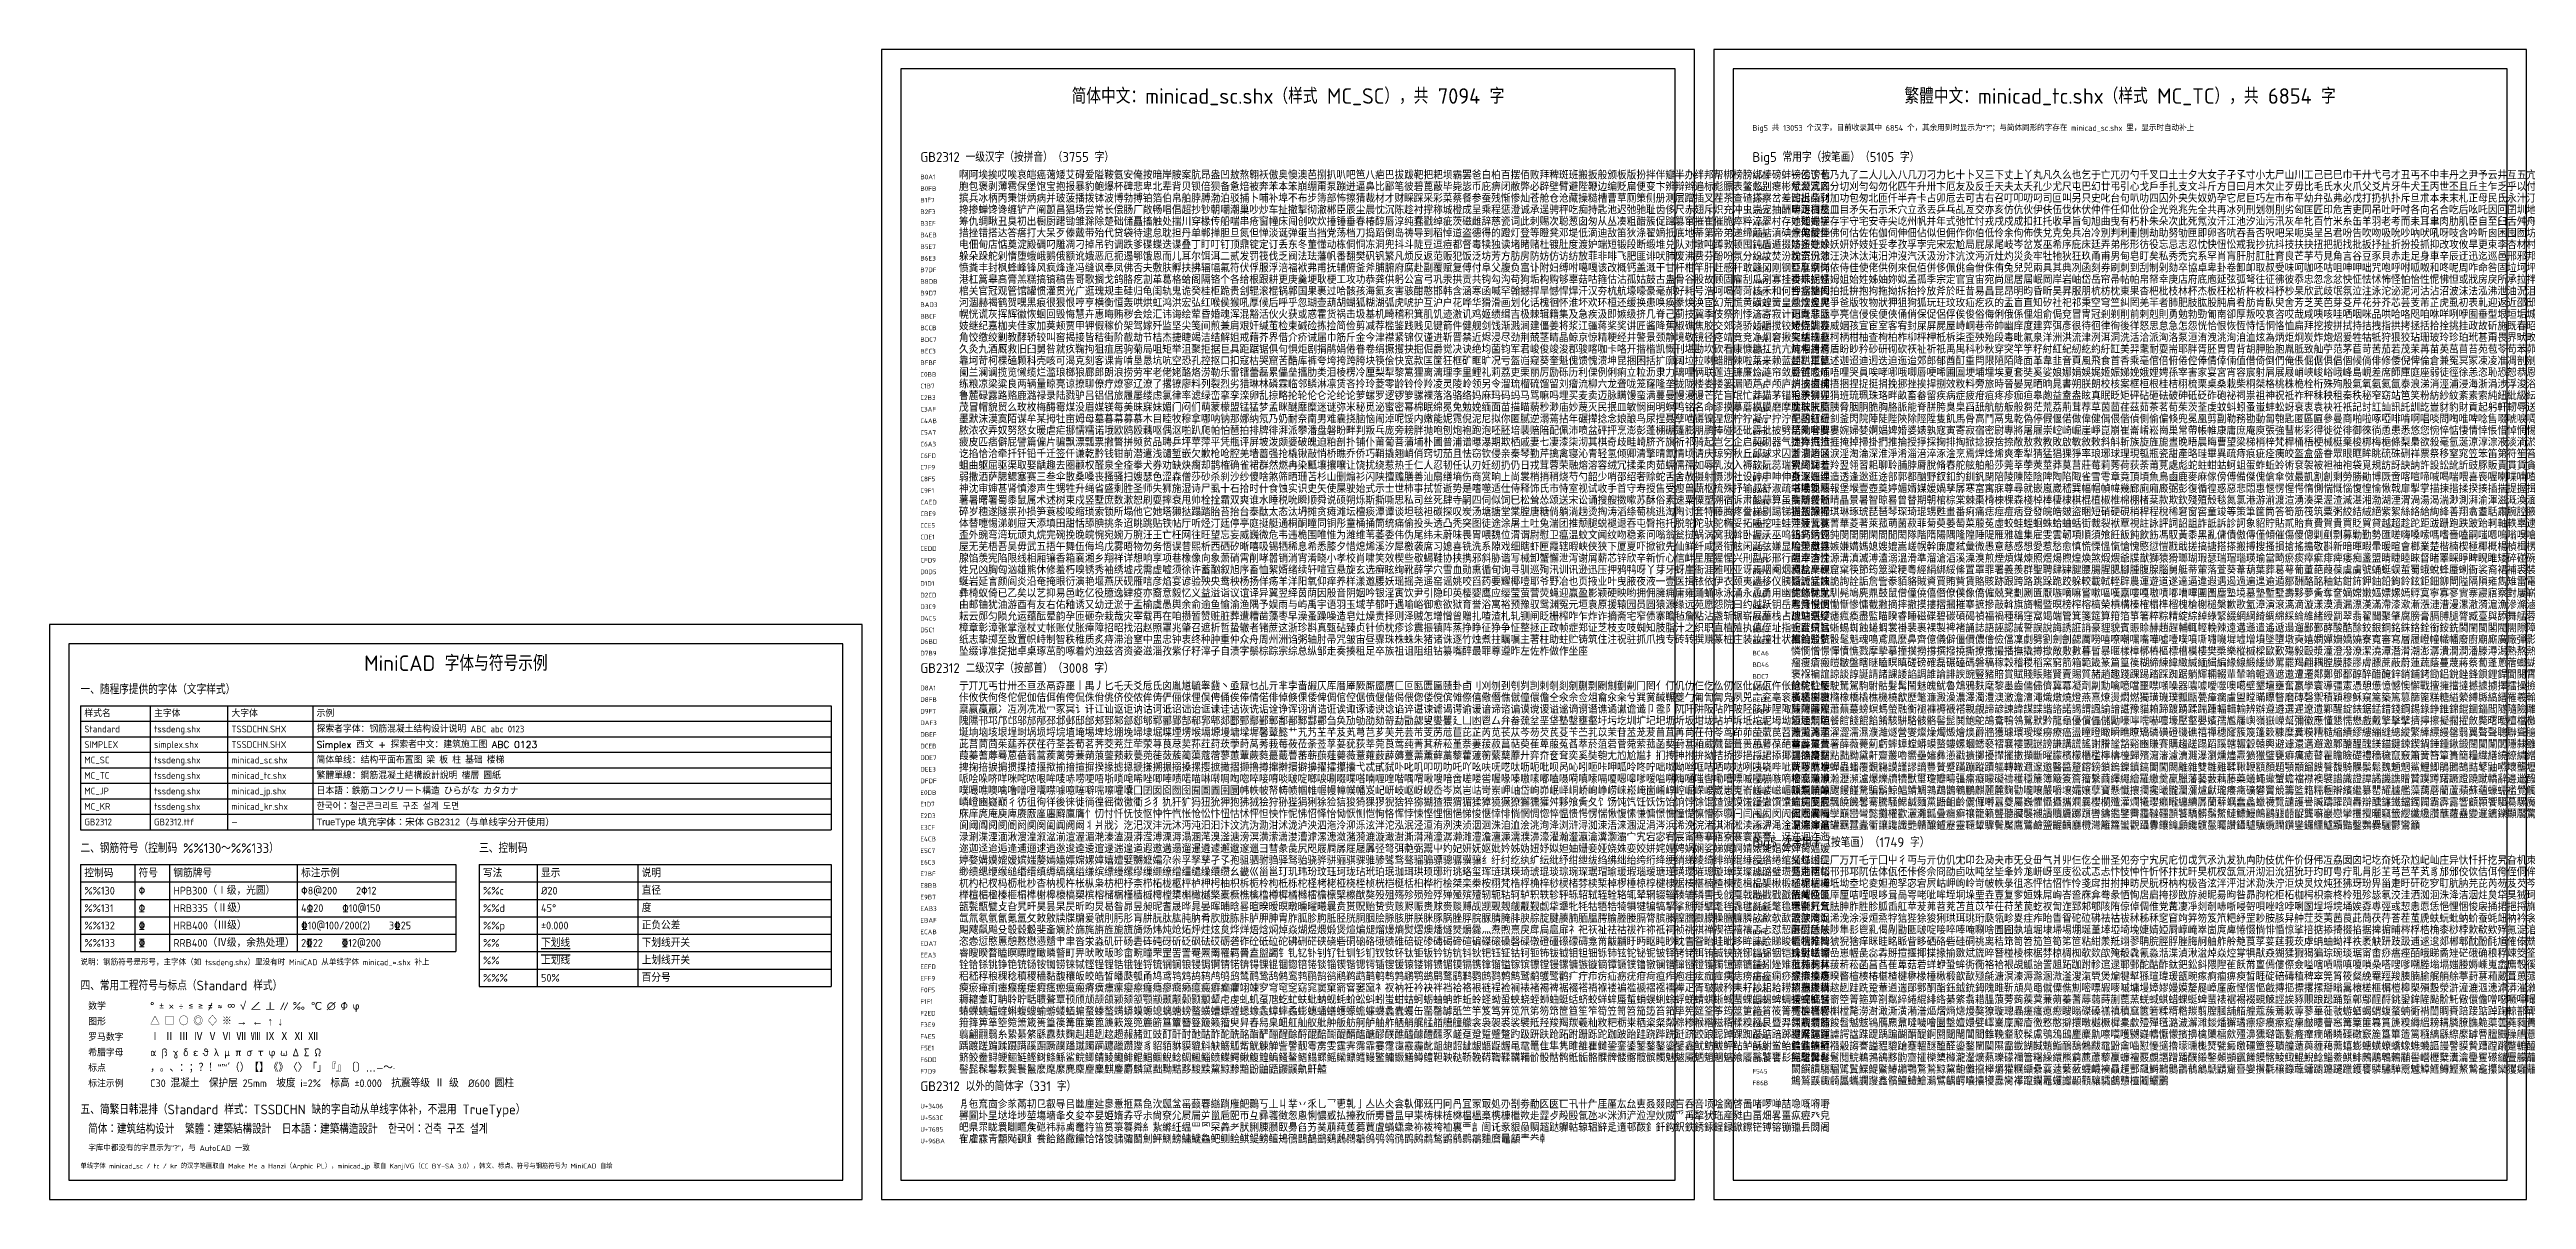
# Model space of a CAD drawing. Extents: x 0 to 2140, y 0 to 594.
# Drawn here: x 0 to 1280, y 0 to 594 of the extents above; entities that cross this region are included whole.
import ezdxf
from ezdxf.enums import TextEntityAlignment as Align

# ---------------------------------------------------------------- set-up
doc = ezdxf.new("R2010")
doc.units = 0
for name, color, linetype, true_color in [('FRAME', 7, 'Continuous', 0xffffff), ('GRID', 9, 'Continuous', 0x808080), ('NOTE', 7, 'Continuous', 0xc0c0c0), ('SYMBOL', 3, 'Continuous', 0x00ff00), ('TEXT', 7, 'Continuous', 0xffffff), ('TITLE', 2, 'Continuous', 0xffff00)]:
    doc.layers.add(name, color=color, linetype=linetype, true_color=true_color)
doc.styles.add('GB2312', font='GB2312.ttf')
doc.styles.add('MC_JP', font='tssdeng.shx', dxfattribs={"bigfont": 'minicad_jp.shx'})
doc.styles.add('MC_KR', font='tssdeng.shx', dxfattribs={"bigfont": 'minicad_kr.shx'})
doc.styles.add('MC_SC', font='tssdeng.shx', dxfattribs={"bigfont": 'minicad_sc.shx'})
doc.styles.add('MC_TC', font='tssdeng.shx', dxfattribs={"bigfont": 'minicad_tc.shx'})
doc.styles.add('Simplex', font='simplex.shx', dxfattribs={"bigfont": 'TSSDCHN.SHX'})
doc.styles.get("Standard").update_dxf_attribs({"font": 'tssdeng.shx', "bigfont": 'TSSDCHN.SHX'})

msp = doc.modelspace()

# ---------------------------------------------------------------- texts
at = {"layer": 'NOTE'}
for s, height, p in [('Big5 共 13053 个汉字，目前收录其中 6854 个，其余用到时显示为“?”；与简体同形的字存在 minicad_sc.shx 里，显示时自动补上', 3, (880, 552)), ('B0A1', 2.4, (450, 527)), ('A440', 2.4, (880, 527)), ('B0FB', 2.4, (450, 521)), ('B1F7', 2.4, (450, 515)), ('A4BC', 2.4, (880, 521)), ('A557', 2.4, (880, 515)), ('B2F3', 2.4, (450, 509)), ('B3EF', 2.4, (450, 503)), ('B4EB', 2.4, (450, 497)), ('A5D3', 2.4, (880, 509)), ('A66F', 2.4, (880, 503)), ('A6EE', 2.4, (880, 497)), ('B5E7', 2.4, (450, 491)), ('B6E3', 2.4, (450, 485)), ('A7AB', 2.4, (880, 491)), ('A848', 2.4, (880, 485)), ('B7DF', 2.4, (450, 479)), ('B8DB', 2.4, (450, 473)), ('A8C8', 2.4, (880, 479)), ('A965', 2.4, (880, 473)), ('B9D7', 2.4, (450, 467)), ('BAD3', 2.4, (450, 461)), ('A9E3', 2.4, (880, 467)), ('AAA3', 2.4, (880, 461)), ('BBCF', 2.4, (450, 455)), ('BCCB', 2.4, (450, 449)), ('AB42', 2.4, (880, 455)), ('ABBE', 2.4, (880, 449)), ('BDC7', 2.4, (450, 443)), ('BEC3', 2.4, (450, 437)), ('AC5B', 2.4, (880, 443)), ('ACDA', 2.4, (880, 437)), ('BFBF', 2.4, (450, 431)), ('C0BB', 2.4, (450, 425)), ('AD76', 2.4, (880, 431)), ('ADF4', 2.4, (880, 425)), ('C1B7', 2.4, (450, 419)), ('C2B3', 2.4, (450, 413)), ('AEB4', 2.4, (880, 419)), ('AF54', 2.4, (880, 413)), ('C3AF', 2.4, (450, 407)), ('C4AB', 2.4, (450, 401)), ('C5A7', 2.4, (450, 395)), ('AFD4', 2.4, (880, 407)), ('B074', 2.4, (880, 401)), ('B0F6', 2.4, (880, 395)), ('C6A3', 2.4, (450, 389)), ('C6FD', 2.4, (450, 383)), ('B1B6', 2.4, (880, 389)), ('B258', 2.4, (880, 383)), ('C7F9', 2.4, (450, 377)), ('C8F5', 2.4, (450, 371)), ('B2D6', 2.4, (880, 377)), ('B375', 2.4, (880, 371)), ('C9F1', 2.4, (450, 365)), ('CAED', 2.4, (450, 359)), ('B3F4', 2.4, (880, 365)), ('B4B4', 2.4, (880, 359)), ('CBE9', 2.4, (450, 353)), ('CCE5', 2.4, (450, 347)), ('B553', 2.4, (880, 353)), ('B5D3', 2.4, (880, 347)), ('CDE1', 2.4, (450, 341)), ('CEDD', 2.4, (450, 335)), ('B673', 2.4, (880, 341)), ('B6F5', 2.4, (880, 335)), ('CFD9', 2.4, (450, 329)), ('D0D5', 2.4, (450, 323)), ('B7B9', 2.4, (880, 329)), ('B859', 2.4, (880, 323)), ('D1D1', 2.4, (450, 317)), ('D2CD', 2.4, (450, 311)), ('D3C9', 2.4, (450, 305)), ('B8DA', 2.4, (880, 317)), ('B9A1', 2.4, (880, 311)), ('BA41', 2.4, (880, 305)), ('D4C5', 2.4, (450, 299)), ('D5C1', 2.4, (450, 293)), ('BAC0', 2.4, (880, 299)), ('BB64', 2.4, (880, 293)), ('D6BD', 2.4, (450, 287)), ('D7B9', 2.4, (450, 281)), ('BBE7', 2.4, (880, 287)), ('BCA6', 2.4, (880, 281)), ('BD46', 2.4, (880, 275)), ('BDC7', 2.4, (880, 269)), ('D8A1', 2.4, (450, 263)), ('D8FB', 2.4, (450, 257)), ('BE6C', 2.4, (880, 263)), ('BEEE', 2.4, (880, 257)), ('D9F7', 2.4, (450, 251)), ('DAF3', 2.4, (450, 245)), ('BFB9', 2.4, (880, 251)), ('C058', 2.4, (880, 245)), ('DBEF', 2.4, (450, 239)), ('DCEB', 2.4, (450, 233)), ('C0DA', 2.4, (880, 239)), ('C1A2', 2.4, (880, 233)), ('DDE7', 2.4, (450, 227)), ('DEE3', 2.4, (450, 221)), ('C245', 2.4, (880, 227)), ('C2C9', 2.4, (880, 221)), ('DFDF', 2.4, (450, 215)), ('E0DB', 2.4, (450, 209)), ('E1D7', 2.4, (450, 203)), ('C372', 2.4, (880, 215)), ('C3FD', 2.4, (880, 209)), ('C4C1', 2.4, (880, 203)), ('E2D3', 2.4, (450, 197)), ('E3CF', 2.4, (450, 191)), ('C56C', 2.4, (880, 197)), ('C5F4', 2.4, (880, 191)), ('E4CB', 2.4, (450, 185)), ('E5C7', 2.4, (450, 179)), ('E6C3', 2.4, (450, 173)), ('E7BF', 2.4, (450, 167)), ('C940', 2.4, (880, 173)), ('CA4E', 2.4, (880, 167)), ('E8BB', 2.4, (450, 161)), ('E9B7', 2.4, (450, 155)), ('CBF2', 2.4, (880, 161)), ('CDE1', 2.4, (880, 155)), ('EAB3', 2.4, (450, 149)), ('EBAF', 2.4, (450, 143)), ('D04D', 2.4, (880, 149)), ('D24F', 2.4, (880, 143)), ('ECAB', 2.4, (450, 137)), ('EDA7', 2.4, (450, 131)), ('D3FE', 2.4, (880, 137)), ('D65C', 2.4, (880, 131)), ('说明：钢筋符号是形号，主字体（如 tssdeng.shx）里没有时 MiniCAD 从单线字体 minicad_*.shx 补上', 3, (16, 121)), ('EEA3', 2.4, (450, 125)), ('EEFD', 2.4, (450, 119)), ('EFF9', 2.4, (450, 113)), ('D8C0', 2.4, (880, 125)), ('DB5E', 2.4, (880, 119)), ('DDB6', 2.4, (880, 113)), ('F0F5', 2.4, (450, 107)), ('F1F1', 2.4, (450, 101)), ('E048', 2.4, (880, 107)), ('E2F9', 2.4, (880, 101)), ('F2ED', 2.4, (450, 95)), ('F3E9', 2.4, (450, 89)), ('E5CC', 2.4, (880, 95)), ('E8AF', 2.4, (880, 89)), ('F4E5', 2.4, (450, 83)), ('F5E1', 2.4, (450, 77)), ('EB7C', 2.4, (880, 83)), ('EE69', 2.4, (880, 77)), ('F6DD', 2.4, (450, 71)), ('F7D9', 2.4, (450, 65)), ('F1AD', 2.4, (880, 71)), ('F545', 2.4, (880, 65)), ('F86B', 2.4, (880, 59)), ('U+3406', 2.4, (450, 47)), ('U+563C', 2.4, (450, 41)), ('字库中都没有的字显示为“?”，与 AutoCAD 一致', 3, (20, 25)), ('U+7685', 2.4, (450, 35)), ('U+96BA', 2.4, (450, 29)), ('单线字体 minicad_sc / tc / kr 的汉字笔画取自 Make Me a Hanzi（Arphic PL），minicad_jp 取自 KanjiVG（CC BY-SA 3.0），韩文、标点、符号与钢筋符号为 MiniCAD 自绘', 2.5, (16, 16))]:
    msp.add_text(s, height=height, dxfattribs=at).set_placement(p)
at = {"layer": 'SYMBOL'}
for s, p in [('° ± × ÷ ≤ ≥ ≠ ≈ ∞ √ ∠ ⊥ ∥ ‰ ℃ ∅ Φ φ', (52, 98)), ('△ □ ○ ◎ ◇ ※ → ← ↑ ↓', (52, 90)), ('α β γ δ ε θ λ μ π σ τ φ ω Δ Σ Ω', (52, 74)), ('Ⅰ Ⅱ Ⅲ Ⅳ Ⅴ Ⅵ Ⅶ Ⅷ Ⅸ Ⅹ Ⅺ Ⅻ', (52, 82)), ('，。、：；？！“”‘’（）【】《》〈〉「」『』〔〕…—～·', (52, 66)), ('C30 混凝土  保护层 25mm  坡度 i=2%%%  标高 %%p0.000  抗震等级 Ⅱ 级  %%c600 圆柱', (52, 58))]:
    msp.add_text(s, height=4, dxfattribs=at).set_placement(p)
at = {"layer": 'TEXT'}
for s, height, style, p in [('胞包褒剥薄雹保堡饱宝抱报暴豹鲍爆杯碑悲卑北辈背贝钡倍狈备惫焙被奔苯本笨崩绷甭泵蹦迸逼鼻比鄙笔彼碧蓖蔽毕毙毖币庇痹闭敝弊必辟壁臂避陛鞭边编贬扁便变卞辨辩辫遍标彪膘表鳖憋别瘪彬斌濒滨宾', 4, 'MC_SC', (470, 521)), ('啊阿埃挨哎唉哀皑癌蔼矮艾碍爱隘鞍氨安俺按暗岸胺案肮昂盎凹敖熬翱袄傲奥懊澳芭捌扒叭吧笆八疤巴拔跋靶把耙坝霸罢爸白柏百摆佰败拜稗斑班搬扳般颁板版扮拌伴瓣半办绊邦帮梆榜膀绑棒磅蚌镑傍谤苞', 4, 'MC_SC', (470, 527)), ('兮公冗凶分切刈勻勾勿化匹午升卅卞厄友及反壬天夫太夭孔少尤尺屯巴幻廿弔引心戈戶手扎支文斗斤方日曰月木欠止歹毋比毛氏水火爪父爻片牙牛犬王丙世丕且丘主乍乏乎以付仔仕他仗代令仙仞充兄冉冊冬', 4, 'MC_TC', (900, 521)), ('一乙丁七乃九了二人儿入八几刀刁力匕十卜又三下丈上丫丸凡久么也乞于亡兀刃勺千叉口土士夕大女子孑孓寸小尢尸山川工己已巳巾干廾弋弓才丑丐不中丰丹之尹予云井互五亢仁什仃仆仇仍今介仄元允內六', 4, 'MC_TC', (900, 527)), ('摈兵冰柄丙秉饼炳病并玻菠播拨钵波博勃搏铂箔伯帛舶脖膊渤泊驳捕卜哺补埠不布步簿部怖擦猜裁材才财睬踩采彩菜蔡餐参蚕残惭惨灿苍舱仓沧藏操糙槽曹草厕策侧册测层蹭插叉茬茶查碴搽察岔差诧拆柴豺', 4, 'MC_SC', (470, 515)), ('搀掺蝉馋谗缠铲产阐颤昌猖场尝常长偿肠厂敞畅唱倡超抄钞朝嘲潮巢吵炒车扯撤掣彻澈郴臣辰尘晨忱沉陈趁衬撑称城橙成呈乘程惩澄诚承逞骋秤吃痴持匙池迟弛驰耻齿侈尺赤翅斥炽充冲虫崇宠抽酬畴踌稠愁', 4, 'MC_SC', (470, 509)), ('凹出凸刊加功包匆北匝仟半卉卡占卯卮去可古右召叮叩叨叼司叵叫另只史叱台句叭叻四囚外央失奴奶孕它尼巨巧左市布平幼弁弘弗必戊打扔扒扑斥旦朮本未末札正母民氐永汁汀氾犯玄玉瓜瓦甘生用甩田由甲', 4, 'MC_TC', (900, 515)), ('申疋白皮皿目矛矢石示禾穴立丞丟乒乓乩亙交亦亥仿伉伙伊伕伍伐休伏仲件任仰仳份企光兇兆先全共再冰列刑划刎刖劣匈匡匠印危吉吏同吊吐吁吋各向名合吃后吆吒因回囝圳地在圭圬圯圩夙多夷夸妄奸妃好', 4, 'MC_TC', (900, 509)), ('措挫错搭达答瘩打大呆歹傣戴带殆代贷袋待逮怠耽担丹单郸掸胆旦氮但惮淡诞弹蛋当挡党荡档刀捣蹈倒岛祷导到稻悼道盗德得的蹬灯登等瞪凳邓堤低滴迪敌笛狄涤翟嫡抵底地蒂第帝弟递缔颠掂滇碘点典靛垫', 4, 'MC_SC', (470, 497)), ('筹仇绸瞅丑臭初出橱厨躇锄雏滁除楚础储矗搐触处揣川穿椽传船喘串疮窗幢床闯创吹炊捶锤垂春椿醇唇淳纯蠢戳绰疵茨磁雌辞慈瓷词此刺赐次聪葱囱匆从丛凑粗醋簇促蹿篡窜摧崔催脆瘁粹淬翠村存寸磋撮搓', 4, 'MC_SC', (470, 503)), ('佇佗佞伴佛何估佐佑伽伺伸佃佔似但佣作你伯低伶余佝佈佚兌克免兵冶冷別判利刪刨劫助努劬匣即卵吝吭吞吾否呎吧呆呃吳呈呂君吩告吹吻吸吮吵吶吠吼呀吱含吟听囪困囤囫坊坑址坍均坎圾坐坏圻壯夾妝妒', 4, 'MC_TC', (900, 497)), ('她如妁字存宇守宅安寺尖屹州帆并年式弛忙忖戎戌戍成扣扛托收早旨旬旭曲曳有朽朴朱朵次此死氖汝汗江池汐汕污汛灰牟牝百竹米糸缶羊羽老考而耒耳聿肉肋肌臣自至臼舌舛舟艮色艾虫血行衣西阡串亨位住', 4, 'MC_TC', (900, 503)), ('躲朵跺舵剁惰堕蛾峨鹅俄额讹娥恶厄扼遏鄂饿恩而儿耳尔饵洱二贰发罚筏伐乏阀法珐藩帆番翻樊矾钒繁凡烦反返范贩犯饭泛坊芳方肪房防妨仿访纺放菲非啡飞肥匪诽吠肺废沸费芬酚吩氛分纷坟焚汾粉奋份忿', 4, 'MC_SC', (470, 485)), ('电佃甸店惦奠淀殿碉叼雕凋刁掉吊钓调跌爹碟蝶迭谍叠丁盯叮钉顶鼎锭定订丢东冬董懂动栋侗恫冻洞兜抖斗陡豆逗痘都督毒犊独读堵睹赌杜镀肚度渡妒端短锻段断缎堆兑队对墩吨蹲敦顿囤钝盾遁掇哆多夺垛', 4, 'MC_SC', (470, 491)), ('妨妞妣妙妖妍妤妓妊妥孝孜孚孛完宋宏尬局屁尿尾岐岑岔岌巫希序庇床廷弄弟彤形彷役忘忌志忍忱快忸忪戒我抄抗抖技扶抉扭把扼找批扳抒扯折扮投抓抑改攻攸旱更束李杏材村杜杖杞杉杆杠杓步每求汞沙沁', 4, 'MC_TC', (900, 491)), ('沈沉沅沛汪決沐汰沌汨沖沒汽沃汲汾汴沆汶沔沂灶灼災灸牢牡牠狄狂玖甬甫男甸皂盯矣私秀禿究系罕肖肓肝肘肛肚育良芒芋芍見角言谷豆豕貝赤走足身車辛辰迂迅迄巡邑邢邪邦那酉釆里防阮阱阪並乖乳事些', 4, 'MC_TC', (900, 485)), ('愤粪丰封枫蜂峰锋风疯烽逢冯缝讽奉凤佛否夫敷肤孵扶拂辐幅氟符伏俘服浮涪福袱弗甫抚辅俯釜斧脯腑府腐赴副覆赋复傅付阜父腹负富讣附妇缚咐噶嘎该改概钙盖溉干甘杆柑竿肝赶感秆敢赣冈刚钢缸肛纲岗', 4, 'MC_SC', (470, 479)), ('港杠篙皋高膏羔糕搞镐稿告哥歌搁戈鸽胳疙割革葛格蛤阁隔铬个各给根跟耕更庚羹埂耿梗工攻功恭龚供躬公宫弓巩汞拱贡共钩勾沟苟狗垢构购够辜菇咕箍估沽孤姑鼓古蛊骨谷股故顾固雇刮瓜剐寡挂褂乖拐怪', 4, 'MC_SC', (470, 473)), ('委妹妮姑姆姐始姓姊妯妳姒孟孤季宗定官宜宙宛尚屈居屆岷岡岸岩岫岱岳帘帚帖帕帛帑幸庚店府底庖延弦弧弩往征彿彼忝忠忽念忿怏怔怯怵怖怪怕怡性怩怫怛或戕房戾所承拉拌拄抿拂抹拒招披拓拔拋拈抨抽', 4, 'MC_TC', (900, 473)), ('亞享京佯依侍佳使佬供例來侃佰併侈佩佻侖佾侏侑兔兒兕兩具其典冽函刻券刷刺到刮制剁劾卒協卓卑卦卷卸卹取叔受味呵咖呸咕咀呻呷咄咒咆呼咐呱呶和咚呢周咋命咎固垃坷坪坩坡坦坤坼夜奉奇奈奄奔妾妻', 4, 'MC_TC', (900, 479)), ('河涸赫褐鹤贺嘿黑痕很狠恨哼亨横衡恒轰哄烘虹鸿洪宏弘红喉侯猴吼厚候后呼乎忽瑚壶葫胡蝴狐糊湖弧虎唬护互沪户花哗华猾滑画划化话槐徊怀淮坏欢环桓还缓换患唤痪豢焕涣宦幻荒慌黄磺蝗簧皇凰惶煌晃', 4, 'MC_SC', (470, 461)), ('棺关官冠观管馆罐惯灌贯光广逛瑰规圭硅归龟闺轨鬼诡癸桂柜跪贵刽辊滚棍锅郭国果裹过哈骸孩海氦亥害骇酣憨邯韩含涵寒函喊罕翰撼捍旱憾悍焊汗汉夯杭航壕嚎豪毫郝好耗号浩呵喝荷菏核禾和何合盒貉阂', 4, 'MC_SC', (470, 467)), ('押拐拙拇拍抵拚抱拘拖拗拆抬拎放斧於旺昔易昌昆昂明昀昏昕昊昇服朋杭枋枕東果杳杷枇枝林杯杰板枉松析杵枚枓杼杪杲欣武歧氓氛泣注泳沱泌泥河沽沾沼波沫法泓沸泄油況沮泗泅泱沿治泡泛泊泯泖泠炕炎', 4, 'MC_TC', (900, 467)), ('炒炊炙爬爭爸版牧物狀狎狙狗狐玩玨玟玫疝疙疚的盂盲直知矽社祀祁秉空穹竺糾罔羌羋者肺肥肢肱股肫肩肴肪肯臥臾舍芳芝芙芭芽芟芹花芬芥芯芸芰芾芷虎虱初表軋迎返近邵邸邱邶采金長門阜陀阿阻附陂隹', 4, 'MC_TC', (900, 461)), ('妓继纪嘉枷夹佳家加荚颊贾甲钾假稼价架驾嫁歼监坚尖笺间煎兼肩艰奸缄茧检柬碱硷拣捡简俭剪减荐槛鉴践贱见键箭件健舰剑饯渐溅涧建僵姜将浆江疆蒋桨奖讲匠酱降蕉椒礁焦胶交郊浇骄娇嚼搅铰矫侥脚狡', 4, 'MC_SC', (470, 449)), ('幌恍谎灰挥辉徽恢蛔回毁悔慧卉惠晦贿秽会烩汇讳诲绘荤昏婚魂浑混豁活伙火获或惑霍货祸击圾基机畸稽积箕肌饥迹激讥鸡姬绩缉吉极棘辑籍集及急疾汲即嫉级挤几脊己蓟技冀季伎祭剂悸济寄寂计记既忌际', 4, 'MC_SC', (470, 455)), ('姥姪姚姦威姻孩宣宦室客宥封屎屏屍屋峙峒巷帝帥幽庠度建弈弭彥很待徊律徇後徉怒思怠急怎怨恍恰恨恢恆恃恬恫恪恤扁拜挖按拼拭持拮拽指拱拷拯括拾拴挑挂政故斫施既春昭映昧是星昨昱曷柿染柱柔某柬', 4, 'MC_TC', (900, 449)), ('雨青非亟亭亮信侵侯便俠俑俏保促侶俘俟俊俗侮俐俄係俚俎俞侷兗冒冑冠剎剃削前剌剋則勇勉勃勁匍南卻厚叛咬哀咨哎哉咸咦咳哇哂咽咪品哄哈咯咫咱咻咩咧咿囿垂型垠垣垢城垮垓奕契奏奎奐姜姘姿姣姨娃', 4, 'MC_TC', (900, 455)), ('久灸九酒厩救旧臼舅咎就疚鞠拘狙疽居驹菊局咀矩举沮聚拒据巨具距踞锯俱句惧炬剧捐鹃娟倦眷卷绢撅攫抉掘倔爵觉决诀绝均菌钧军君峻俊竣浚郡骏喀咖卡咯开揩楷凯慨刊堪勘坎砍看康慷糠扛抗亢炕考拷烤', 4, 'MC_SC', (470, 437)), ('靠坷苛柯棵磕颗科壳咳可渴克刻客课肯啃垦恳坑吭空恐孔控抠口扣寇枯哭窟苦酷库裤夸垮挎跨胯块筷侩快宽款匡筐狂框矿眶旷况亏盔岿窥葵奎魁傀馈愧溃坤昆捆困括扩廓阔垃拉喇蜡腊辣啦莱来赖蓝婪栏拦篮', 4, 'MC_SC', (470, 431)), ('角饺缴绞剿教酵轿较叫窖揭接皆秸街阶截劫节桔杰捷睫竭洁结解姐戒藉芥界借介疥诫届巾筋斤金今津襟紧锦仅谨进靳晋禁近烬浸尽劲荆兢茎睛晶鲸京惊精粳经井警景颈静境敬镜径痉靖竟竞净炯窘揪究纠玖韭', 4, 'MC_SC', (470, 443)), ('赳趴軍軌述迦迢迪迥迭迫迤迨郊郎郁酋酊重閂限陋陌降面革韋韭音頁風飛食首香乘亳倌倍俯倦倥俸倩倖倆值借倚倒們俺倀倔倨俱倡個候倘俳修倭倪俾倫倉兼冤冥冢凍凌准凋剖剜剔剛剝匪卿原厝叟哨唐唁唷哼', 4, 'MC_TC', (900, 431)), ('架枯柵柩柯柄柑柚查枸柏柞柳枰柙柢柝柒歪殃殆段毒毗氟泉洋洲洪流津洌洱洞洗活洽派洶洛泵洹洧洩洮洵洎洫炫為炳炬炯炭炸炮炤爰牲牯牴狩狠狡玷珊玻玲珍珀玳甚甭畏界畎畋疫疤疥疣癸皆皇皈盈盆盃盅省', 4, 'MC_TC', (900, 443)), ('盹相眉看盾盼眇矜砂研砌砍祆祉祈祇禹禺科秒秋穿突竿竽籽紂紅紀紉紇約紆缸美羿耄耐耍耑耶胖胥胚胃胄背胡胛胎胞胤胝致舢苧范茅苣苛苦茄若茂茉苒苗英茁苜苔苑苞苓苟苯茆虐虹虻虺衍衫要計訂訃貞負赴', 4, 'MC_TC', (900, 437)), ('练粮凉梁粱良两辆量晾亮谅撩聊僚疗燎寥辽潦了撂镣廖料列裂烈劣猎琳林磷霖临邻鳞淋凛赁吝拎玲菱零龄铃伶羚凌灵陵岭领另令溜琉榴硫馏留刘瘤流柳六龙聋咙笼窿隆垄拢陇楼娄搂篓漏陋芦卢颅庐炉掳卤虏', 4, 'MC_SC', (470, 419)), ('阑兰澜谰揽览懒缆烂滥琅榔狼廊郎朗浪捞劳牢老佬姥酪烙涝勒乐雷镭蕾磊累儡垒擂肋类泪棱楞冷厘梨犁黎篱狸离漓理李里鲤礼莉荔吏栗丽厉励砾历利傈例俐痢立粒沥隶力璃哩俩联莲连镰廉怜涟帘敛脸链恋炼', 4, 'MC_SC', (470, 425)), ('捎挾振捕捂捆捏捉挺捐挽挪挫挨捍捌效敉料旁旅時晉晏晃晒晌晁書朔朕朗校核案框桓根桂桔栩梳栗桌桑栽柴桐桀格桃株桅栓桁殊殉殷氣氧氨氦氤泰浪涕消涇浦浸海浙涓涉浮浚浴浩涌浹涅涔烊烘烤烙烈烏爹特', 4, 'MC_TC', (900, 419)), ('哥哲唆哺唔哩哭員唉哮哪哦唧唇哽唏圃圄埂埔埋埃夏套奘奚娑娘娜娟娛娓姬娠娣娩娥娌娉孫宰害家宴宮宵容宸射屑展屐峭峽峻峪峨峰島峴差席師庫庭座弱徒徑徐恙恣恥恐恕恭恩息悄悟悚悍悔悌悅悖扇拳挈拿', 4, 'MC_TC', (900, 425)), ('茂冒帽貌贸么玫枚梅酶霉煤没眉媒镁每美昧寐妹媚门闷们萌蒙檬盟锰猛梦孟眯醚靡糜迷谜弥米秘觅泌蜜密幂棉眠绵冕免勉娩缅面苗描瞄藐秒渺庙妙蔑灭民抿皿敏悯闽明螟鸣铭名命谬摸摹蘑模膜磨摩魔抹末莫', 4, 'MC_SC', (470, 407)), ('鲁麓碌露路赂鹿潞禄录陆戮驴吕铝侣旅履屡缕虑氯律率滤绿峦挛孪滦卵乱掠略抡轮伦仑沦纶论萝螺罗逻锣箩骡裸落洛骆络妈麻玛码蚂马骂嘛吗埋买麦卖迈脉瞒馒蛮满蔓曼慢漫谩芒茫盲氓忙莽猫茅锚毛矛铆卯', 4, 'MC_SC', (470, 413)), ('狼狹狽狸狷班琉珮珠珞畔畝畜畚留疾病症疲疳疽疼疹痂疸皋皰益盍盎眩真眠眨矩砰砧砸砝破砷砥砭砟砲祕祠祟祖神祝祗祚秤秣秧租秦秩秘窄窈站笆笑粉紡紗紋紊素索純紐紕級紜納紙紛缺罟羔翅翁耆耘耕耙耗', 4, 'MC_TC', (900, 413)), ('耽耿胱脂胰脅胭胴脆胸胳脈能脊胼胯臭臬舀舐航舫舨般芻茫荒荔荊茸荐草茵茴荏茲茹茶茗荀茱茨荃虔蚊蚪蚓蚤蚩蚌蚣蚜衰衷袁袂衽衹記討訌訕訊託訓訖豈豺豹財貢起躬軒軔辱送逆迷退迴逃追逅迸邕郡郝郢酒', 4, 'MC_TC', (900, 407)), ('脓浓农弄奴努怒女暖虐疟挪懦糯诺哦欧鸥殴藕呕偶沤啪趴爬帕怕琶拍排牌徘湃派攀潘盘磐盼畔判叛乓庞旁耪胖抛咆刨炮袍跑泡呸胚培裴赔陪配佩沛喷盆砰抨烹澎彭蓬棚硼篷膨朋鹏捧碰坯砒霹批披劈琵毗啤脾', 4, 'MC_SC', (470, 395)), ('墨默沫漠寞陌谋牟某拇牡亩姆母墓暮幕募慕木目睦牧穆拿哪呐钠那娜纳氖乃奶耐奈南男难囊挠脑恼闹淖呢馁内嫩能妮霓倪泥尼拟你匿腻逆溺蔫拈年碾撵捻念娘酿鸟尿捏聂孽啮镊镍涅您柠狞凝宁拧泞牛扭钮纽', 4, 'MC_SC', (470, 401)), ('培夠奢娶婁婉婦婪婀娼婢婚婆婊孰寇寅寄寂宿密尉專將屠屜崇崆崎崛崖崢崑崩崔崙崤崧崗巢常帶帳帷康庸庶庵庾張強彗彬彩得徙從徘御徠徜恿患悉悠您惋悴惦悽情悻悵惜悼惘惕惆惟悸惚戚戛扈掠控捲掖探接', 4, 'MC_TC', (900, 395)), ('配酌釘針釗釜閃院陣陡陛陝除陘陞隻飢馬骨高鬥鬲鬼乾偽停假偃偌做偉健偶偎偕偵側偷偏倏兜冕凰剪副勒務勘動匐匏匙匿區匾參曼商啪啦啄啞啡啃啊唱啖問啕唯啤唸售啜唬唳啁圈國圉域堅堊堆埠埤基堂堵執', 4, 'MC_TC', (900, 401)), ('疲皮匹痞僻屁譬篇偏片骗飘漂瓢票撇瞥拼频贫品聘乒坪苹萍平凭瓶评屏坡泼颇婆破魄迫粕剖扑铺仆莆葡菩蒲埔朴圃普浦谱曝瀑期欺栖戚妻七凄漆柒沏其棋奇歧畦崎脐齐旗祈祁骑起岂乞企启契砌器气迄弃汽泣', 4, 'MC_SC', (470, 389)), ('讫掐恰洽牵扦钎铅千迁签仟谦乾黔钱钳前潜遣浅谴堑嵌欠歉枪呛腔羌墙蔷强抢橇锹敲悄桥瞧乔侨巧鞘撬翘峭俏窍切茄且怯窃钦侵亲秦琴勤芹擒禽寝沁青轻氢倾卿清擎晴氰情顷请庆琼穷秋丘邱球求囚酋泅趋区', 4, 'MC_SC', (470, 383)), ('捷捧掘措捱掩掉掃掛捫推掄授掙採掬排掏掀捻捩捨捺敝敖救教敗啟敏敘敕斜斛斬族旋旌旎晝晚晤晨晦曹望梁梯梢梓梵桿桶梧梗械梃棄梭梆梅梔條梨梟欲殺毫氫涎涼淳淙液淡淌淤添淺清淇淋涯淑涮淞淹涸混淵', 4, 'MC_TC', (900, 389)), ('淅淒渚涵淚淫淘淪深淮淨淆淄涪淬涿淦烹焉焊烽烯爽牽犁猜猛猖猓猙率琅琊球理現瓠瓶瓷甜產略畦畢異疏痔痕疵痊痍皎盔盒盛眷眾眼眶眸眺硫硃硎祥票祭移窒窕笠笨笛第符笙笞笮粒粗粕絆統紮紹紼絀細紳組', 4, 'MC_TC', (900, 383)), ('蛆曲躯屈驱渠取娶龋趣去圈颧权醛泉全痊拳犬券劝缺炔瘸却鹊榷确雀裙群然燃冉染瓤壤攘嚷让饶扰绕惹热壬仁人忍韧任认刃妊纫扔仍日戎茸蓉荣融熔溶容绒冗揉柔肉茹蠕儒孺如辱乳汝入褥软阮蕊瑞锐闰润若', 4, 'MC_SC', (470, 377)), ('弱撒洒萨腮鳃塞赛三叁伞散桑嗓丧搔骚扫嫂瑟色涩森僧莎砂杀刹沙纱傻啥煞筛晒珊苫杉山删煽衫闪陕擅赡膳善汕扇缮墒伤商赏晌上尚裳梢捎稍烧芍勺韶少哨邵绍奢赊蛇舌舍赦摄射慑涉社设砷申呻伸身深娠绅', 4, 'MC_SC', (470, 371)), ('逝逐逕逞造透逢逖逛途部郭都酗野釵釦釣釧釩閉陪陵陳陸陰陴陶陷陬雀雪雩章竟頂頃魚鳥鹵鹿麥麻傢傍傅備傑傀傖傘傚最凱割創剩勞勝勛博厥啻喀喧啼喊喝喘喂喜喪喔喇喋喃喳單喟唾喲喚喻喬喱啾喉喙圍堯', 4, 'MC_TC', (900, 371)), ('累終缽羞羚翌翎習耜聊聆脯脖脣脫脩舂舵舷舶船莎莞莘荸莢莖莽莫莒莊莓莉莠荷荻荼莆莧處彪蛇蛀蚶蛄蚵蛆蛋蚱蚯蛉術袞袈被袒袖袍袋覓規訪訝訣訥許設訟訛訢豉豚販責貫貨貪貧赧赦趾趺軛軟這逍通逗連速', 4, 'MC_TC', (900, 377)), ('薯暑曙署蜀黍鼠属术述树束戍竖墅庶数漱恕刷耍摔衰甩帅栓拴霜双爽谁水睡税吮瞬顺舜说硕朔烁斯撕嘶思私司丝死肆寺嗣四伺似饲巳松耸怂颂送宋讼诵搜艘擞嗽苏酥俗素速粟僳塑溯宿诉肃酸蒜算虽隋随绥髓', 4, 'MC_SC', (470, 359)), ('神沈审婶甚肾慎渗声生甥牲升绳省盛剩胜圣师失狮施湿诗尸虱十石拾时什食蚀实识史矢使屎驶始式示士世柿事拭誓逝势是嗜噬适仕侍释饰氏市恃室视试收手首守寿授售受瘦兽蔬枢梳殊抒输叔舒淑疏书赎孰熟', 4, 'MC_SC', (470, 365)), ('堪場堤堰報堡堠壹壺奠婷媚婿媒媛媧孳孱寒富寓寐尊尋就嵌嵐崴嵇巽幅帽幀幃幾廊廁廂廄弼彭復循徨惑惡悲悶惠愜愣惺愕惰惻惴慨惱愎惶愉愀戟扉掣掌描揀揩揉揆揍插揣提握揖揭揮捶援揪換摒揚敞敦敢散斑', 4, 'MC_TC', (900, 365)), ('斐斯普晰晴晶景暑智晾晷曾替期朝棺棕棠棘棗椅棟棵森棧棹棒棲棣棋棍植椒椎棉棚楮棻款欺欽殘殖殼毯氮氯港游湔渡渲湧湊渠渥渣減湛湘渤湖湮渭渦湯渴湍渺測湃渝渾滋溉渙湎湣湄湟焙焚焦焰無然煮牌犄犀', 4, 'MC_TC', (900, 359)), ('碎岁穗遂隧祟孙损笋蓑梭唆缩琐索锁所塌他它她塔獭挞蹋踏胎苔抬台泰酞太态汰坍摊贪瘫滩坛檀痰潭谭谈坦毯袒碳探叹炭汤塘搪堂棠膛唐糖倘躺淌趟烫掏涛滔绦萄桃逃淘陶讨套特藤腾疼誊梯剔踢锑提题蹄啼', 4, 'MC_SC', (470, 353)), ('体替嚏惕涕剃屉天添填田甜恬舔腆挑条迢眺跳贴铁帖厅听烃汀廷停亭庭挺艇通桐酮瞳同铜彤童桶捅筒统痛偷投头透凸秃突图徒途涂屠土吐兔湍团推颓腿蜕褪退吞屯臀拖托脱鸵陀驮驼椭妥拓唾挖哇蛙洼娃瓦袜', 4, 'MC_SC', (470, 347)), ('猶猥猴猩琪琳琢琥琵琶琴琛琦琨甥甦畫番痢痛痣痙痘痞登發皖皓皴盜睏短硝硬硯稍稈程稅稀窘窗窖童竣等策筆筐筒答筍筋筏筑粟粥絞結絨絕紫絮絲絡給絢絳善翔翕耋聒肅腕腔腋腑腎脹腆脾腌腓腴舒舜菩萃菸', 4, 'MC_TC', (900, 353)), ('萍菠菅萋菁華菱著萊菰萌菌菽菲菊萸萎萄菜菔菟虛蛟蛙蛭蛔蛛蛤蛐蛞街裁裂袱覃視註詠評詞詔詛詐詆訴診訶象貂貯貼貳貽賁費賀貴買貶貿貸越超趁跎距跋跚跑跌跛跆軻軸軼辜逮逵週逸進逶鄂郵鄉郾酣酥量鈔', 4, 'MC_TC', (900, 347)), ('腺馅羡宪陷限线相厢镶香箱襄湘乡翔祥详想响享项巷橡像向象萧硝霄削哮嚣销消宵淆晓小孝校肖啸笑效楔些歇蝎鞋协挟携邪斜胁谐写械卸蟹懈泄泻谢屑薪芯锌欣辛新忻心信衅星腥猩惺兴刑型形邢行醒幸杏性', 4, 'MC_SC', (470, 329)), ('屋无芜梧吾吴毋武五捂午舞伍侮坞戊雾晤物勿务悟误昔熙析西硒矽晰嘻吸锡牺稀息希悉膝夕惜熄烯溪汐犀檄袭席习媳喜铣洗系隙戏细瞎虾匣霞辖暇峡侠狭下厦夏吓掀锨先仙鲜纤咸贤衔舷闲涎弦嫌显险现献县', 4, 'MC_SC', (470, 335)), ('歪外豌弯湾玩顽丸烷完碗挽晚皖惋宛婉万腕汪王亡枉网往旺望忘妄威巍微危韦违桅围唯惟为潍维苇萎委伟伪尾纬未蔚味畏胃喂魏位渭谓尉慰卫瘟温蚊文闻纹吻稳紊问嗡翁瓮挝蜗涡窝我斡卧握沃巫呜钨乌污诬', 4, 'MC_SC', (470, 341)), ('鈕鈣鈉鈞鈍閔閏開閑間閒閎隊階隋陽隅隆隍陲隄雁雅雄集雇雯雲韌項順須飧飪飯飩飲飭馮馭黃黍黑亂傭債傲傳僅傾催傷傻傯剿剷剽募勦勤勢匯嗟嗨嗓嗦嗎嗜嗇嗑嗣嗤嗯嗚嗡嗅嗆嗥嗉園圓塞塑塘塗塚塔填塌塊', 4, 'MC_TC', (900, 341)), ('塢塋奧嫁嫉嫌媾媽媳嫂媲嵩嵯幌幹廉廈弒彙微愚意慈感想愛惹愁愈慎慌慄慍愾愴愧愍愆愷戡戢搓搞搪搭搽搬搏搜搔損搶搖搗敬斟新暗暉暇暈暖暄會榔業楚楷楠楔極椰概楊楨楫楞楓楹榆楝楣楛歇歲毀殿毓毽溢', 4, 'MC_TC', (900, 335)), ('溯滓溶滂源溝滇滅溥溘溺溫滑準溜滄滔溪溧溴煎煙煩煤煉照煜煬煦煌煥煞煆煨爺牒猷獅猿猾瑯瑚瑕瑟瑞瑁瑙瑛瑜當畸瘀痰瘁痲痱痺痿痴盞盟睛睫睦睞督睹睪睬睜睥睨睢矮碎碰碗碘碌碉硼碑碓祺祿禁萬禽稜稚', 4, 'MC_TC', (900, 329)), ('姓兄凶胸匈汹雄熊休修羞朽嗅锈秀袖绣墟戌需虚嘘须徐许蓄酗叙旭序畜恤絮婿绪续轩喧宣悬旋玄选癣眩绚靴薛学穴雪血勋熏循旬询寻驯巡殉汛训讯逊迅压押鸦鸭呀丫芽牙蚜崖衙涯雅哑亚讶焉咽阉烟淹盐严研', 4, 'MC_SC', (470, 323)), ('蜒岩延言颜阎炎沿奄掩眼衍演艳堰燕厌砚雁唁彦焰宴谚验殃央鸯秧杨扬佯疡羊洋阳氧仰痒养样漾邀腰妖瑶摇尧遥窑谣姚咬舀药要耀椰噎耶爷野冶也页掖业叶曳腋夜液一壹医揖铱依伊衣颐夷遗移仪胰疑沂宜姨', 4, 'MC_SC', (470, 317)), ('稠稔稟稞窟窠筷節筠筮粱粳粵經絹綁綏絛置罩罪署義羨群聖聘肆肄腱腰腸腥腮腳腫腹腺腦舅艇蒂葷落萱葵葦葫葉葬葛萼葡董葩葭葆虞虜號蛹蜓蜈蜇蜀蛾蛻蜂蜃蜊衙裟裔裙補裘裝裡裊裕裒解詫該詳試詩詰誇詼', 4, 'MC_TC', (900, 323)), ('詣誠話誅詭詢詮詬詹訾豢貊貉賊資賈賄貲賃賂賅跡跟跨路跳跺跪跤躲較載軾輊辟農運遊道遂達逼違遐遇遏過遍遑逾遁鄒酬酪酩釉鈷鉗鈽鉀鈾鉛鉤鈴鉉鉅鈿鉚閘隘隔隕雍雋雉雷電雹零靖靴靶預頑頓頊頒頌飼飴', 4, 'MC_TC', (900, 317)), ('彝椅蚁倚已乙矣以艺抑易邑屹亿役臆逸肄疫亦裔意毅忆义益溢诣议谊译异翼翌绎茵荫因殷音阴姻吟银淫寅饮尹引隐印英樱婴鹰应缨莹萤营荧蝇迎赢盈影颖硬映哟拥佣臃痈庸雍踊蛹咏泳涌永恿勇用幽优悠忧尤', 4, 'MC_SC', (470, 311)), ('由邮铀犹油游酉有友右佑釉诱又幼迂淤于盂榆虞愚舆余俞逾鱼愉渝渔隅予娱雨与屿禹宇语羽玉域芋郁吁遇喻峪御愈欲狱育誉浴寓裕预豫驭鸳渊冤元垣袁原援辕园员圆猿源缘远苑愿怨院曰约越跃钥岳粤月悦阅', 4, 'MC_SC', (470, 305)), ('飽飾馳馱馴髡鳩麂鼎鼓鼠僧僮僥僖僭僚僕像僑僱兢凳劃劂匱厭嗾嘀嘛嘗嗽嘔嘆嘉嘍嘎嗷嘖嘟嘈嗶團圖塵塾境墓墊塹墅壽夥夢夤奪奩嫡嫦嫩嫗嫖嫘嫣孵寞寧寡寥實寨寢寤察對屢嶄嶇幛幣幕幗幔廓廖弊彆彰徹愿', 4, 'MC_TC', (900, 311)), ('態慷慢慣慟慚慘慵截撇摘摔撤摸摟摺摑摧搴摭摻敲斡旗旖暢暨暝榜榨榕槁榮槓構榛榷榻榫榴槐槍榭槌槃歉歌氳漳演滾漓滴漩漾漠漬漏漂漢滿滯漆漱漸漲漣漕漫漯澈漪滬漁滲滌滷熔熙煽熊熄熒爾犒獄獐瑤瑣瑪', 4, 'MC_TC', (900, 305)), ('樟章彰漳张掌涨杖丈帐账仗胀瘴障招昭找沼赵照罩兆肇召遮折哲蛰辙者锗蔗这浙珍斟真甄砧臻贞针侦枕疹诊震振镇阵蒸挣睁征狰争怔整拯正政帧症郑证芝枝支吱蜘知肢脂汁之织职直植殖执值侄址指止趾只旨', 4, 'MC_SC', (470, 293)), ('耘云郧匀陨允运蕴酝晕韵孕匝砸杂栽哉灾宰载再在咱攒暂赞赃脏葬遭糟凿藻枣早澡蚤躁噪造皂灶燥责择则泽贼怎增憎曾赠扎喳渣札轧铡闸眨栅榨咋乍炸诈摘斋宅窄债寨瞻毡詹粘沾盏斩辗崭展蘸栈占战站湛绽', 4, 'MC_SC', (470, 299)), ('瑰瑭甄疑瘧瘋瘓盡監瞄睽睿睡磁碟碧碳碩碣禎福禍種稱窪窩竭端管箕箋筵算箝箔箏箸粹粽精綻綜綽綠緊綴網綱綺綢綿綵綸維緒綬罰翠翡翟聞聚肇腐膀膏膈膊腿膂臧臺與舔舞艋蓉蒿蓄蒙蒞蒲蒜蓋蒸蓓蒐蒼蓑蓊', 4, 'MC_TC', (900, 299)), ('蜿蜜蜻蜢蜥蜴蜘蝕蜷蜩裳褂裴裹裸製裨褚誦誌語誣認誡誓誤說誨誘誑誚豪貍貌賓賑賒赫趙趕輔輒輕輓辣遠遘遜遣遙遞遢遛鄙鄞酵酸酷酴鉸銀銅銘銖鉻銓銜銨銑閡閨閩閣閥閤隙障際雌雒需靼鞅韶頗領颯颱餃餅', 4, 'MC_TC', (900, 293)), ('纸志挚掷至致置帜峙制智秩稚质炙痔滞治窒中盅忠钟衷终种肿重仲众舟周州洲诌粥轴肘帚咒皱宙昼骤珠株蛛朱猪诸诛逐竹烛煮拄瞩嘱主著柱助蛀贮铸筑住注祝驻抓爪拽专砖转撰赚篆桩庄装妆撞壮状椎锥追赘', 4, 'MC_SC', (470, 287)), ('坠缀谆准捉拙卓桌琢茁酌啄着灼浊兹咨资姿滋淄孜紫仔籽滓子自渍字鬃棕踪宗综总纵邹走奏揍租足卒族祖诅阻组钻纂嘴醉最罪尊遵昨左佐柞做作坐座', 4, 'MC_SC', (470, 281)), ('餌餉駁骯骰髦魁魂鳴鳶鳳麼鼻齊億儀僻僵價儂儈儉儅凜劇劈劉劍劊勰厲嘮嘻嘹嘲嘿嘴嘩噓噎噗噴嘶嘯嘰墀墟增墳墜墮墩奭嬉嫻嬋嫵嬌嬈寮寬審寫層履嶝幢幟幡廢廚廟廝廣廠彈影德徵慶慧慮慝慕憂慼慰慫慾憧', 4, 'MC_TC', (900, 287)), ('憐憫憎憬憚憤憔戮摩摯摹撞撲撈撐撰撥撓撕撩撒撮播撫撬撙撳敵敷數暮暫暴暱樣樟槨樁樞標槽模樓樊槳樂樅槭樑歐歎殤毅毆漿潼澄潑潦潔澆潭潛潸潮澎潺潰潤澗潘滕潯潟熟熬熱熨牖獎獗瑩璋璃瑾璀畿瘠瘩瘟', 4, 'MC_TC', (900, 281)), ('瘤瘦瘡瘢皚皺盤瞎瞇瞌瞑瞋磋磅確磊碾磕碼磐稿稼穀稽稷稻窯窮箭箱範箴篆篇篁篌糊締練緯緻緘緬緝編緣線緞緩緲罵罷羯翩耦膛膜膝膠膚膘蔗蔽蔚蓮蔬蔭蔓蔑蔣蔡蔔蓬蔥蓿螂蝴蝶蝠蝦蝸蝨蝙蝗蝌蝓衛衝褐複', 4, 'MC_TC', (900, 275)), ('褒褓褊誼諒談諄誕請諸課諉諂調誰論誹諛豌豎豬賠賞賦賤賬賭賢賣賜質赭趟趣踐踝踢踏踩踟踞躺輝輛輟輩輦輪輥適遮遨遭遷鄰鄭鄧鄱醇醉醋醃鋅銷鋪銬鋤鋁銳銼鋒鋇鋰銲閭閱霄霆震霉靠鞍鞋鞏頡頜颳養餓餒', 4, 'MC_TC', (900, 269)), ('佧攸佚佝佟佗伲伽佶佴侑侉侃侏佾佻侪佼侬侔俦俨俪俅俚俣俜俑俟俸倩偌俳倬倏倮倭俾倜倌倥倨偾偃偕偈偎偬偻傥傧傩傺僖儆僭僬僦僮儇儋仝氽佘佥俎龠汆籴兮巽黉馘冁夔勹匍訇匐凫夙兕亠兖亳衮袤亵脔裒', 4, 'MC_SC', (470, 257)), ('亍丌兀丐廿卅丕亘丞鬲孬噩丨禺丿匕乇夭爻卮氐囟胤馗毓睾鼗丶亟鼐乜乩亓芈孛啬嘏仄厍厝厣厥厮靥赝匚叵匦匮匾赜卦卣刂刈刎刭刳刿剀剌剞剡剜蒯剽劂劁劐劓冂罔亻仃仉仂仨仡仫仞伛仳伢佤仵伥伧伉伫佞', 4, 'MC_SC', (470, 263)), ('餘駝駐駟駛駑駕駒駙骷髮髯鬧魅魄魷魯鴆鴉麩麾黎墨齒儒儘儕冀冪凝劑劓勳噙噫噹噩噤噸噪器噥噱噯噬噢噶壁墾壇壅奮嬴學寰導彊憲憑憩憊憶憾懊懈戰擅擁擋撻撼據擄擇擂操撿擒擔撾整曆曉暹曄曇樽樸樺橙', 4, 'MC_TC', (900, 263)), ('橫橘樹橄橢橡橋橇樵機橈歙歷氅濂澱澡濃澤濁澧澳激澹澶澠熾燉燒燈燕熹燎燙燜燃獨璜璣璞瓢甌甍瘴瘸盧盥瞠瞞瞟瞥磨磚磬禦積穎穆穌窺篙築篤篡篩篦糕糖縊縈縛縣縞縉罹羲翰翱翮耨膳膩膨臻興艘艙蕊蕙蕈', 4, 'MC_TC', (900, 257)), ('埏垧垴垓垠埕埘埚埙埒垸埴埯埸埤埝堋堍埽埭堀堞堙塄堠塥塬墁墉墚墀馨鼙懿艹艽艿芏芊芨芄芎芑芗芙芫芸芾芰苈苊苣芘芷芮苋苌苁芩芴芡芪芟苄苎芤苡茉苷苤茏茇苜苴苒苘茌苻苓茑茚茆茔茕苠苕茜荑荛荜', 4, 'MC_SC', (470, 239)), ('禀嬴蠃羸冫冱冽冼凇冖冢冥讠讦讧讪讴讵讷诂诃诋诏诎诒诓诔诖诘诙诜诟诠诤诨诩诮诰诳诶诹诼诿谀谂谄谇谌谏谑谒谔谕谖谙谛谘谝谟谠谡谥谧谪谫谮谯谲谳谵谶卩卺阝阢阡阱阪阽阼陂陉陔陟陧陬陲陴隈隍', 4, 'MC_SC', (470, 251)), ('隗隰邗邛邝邙邬邡邴邳邶邺邸邰郏郅邾郐郄郇郓郦郢郜郗郛郫郯郾鄄鄢鄞鄣鄱鄯鄹酃酆刍奂劢劬劭劾哿勐勖勰叟燮矍廴凵凼鬯厶弁畚巯坌垩垡塾墼壅壑圩圬圪圳圹圮圯坜圻坂坩垅坫垆坼坻坨坭坶坳垭垤垌垲', 4, 'MC_SC', (470, 245)), ('頷頭頹頤餐館餞餛餡餚駭駢駱骸骼髻髭鬨鮑鴕鴣鴦鴨鴒鴛默黔龍龜優償儡儲勵嚎嚀嚅嚇嚏壕壓壑嬰嬪孺尷屨嶼嶺嶽嶸幫彌徽應懂懇懦懋戲戴擎擊擘擠擰擦擬擱擢斂斃曙曖檀檔檄檢檜櫛橾檗檐檠殮毚氈濘濱濟', 4, 'MC_TC', (900, 245)), ('蕨蕩蕃蕉蕭蕪蕞螃螟螞螢融衡褪褲褥褫褡親覦諦諺諫諱謀諜諧諮諾謁謂諷諭諳諶豫貓賴蹄踱踴蹂踹踵輻輯輸辨辦遵遴選遲遼遺鄴醒錠錶鋸錳錯錢鋼錫錄錚錐錦錕錮錙閻隧隨險雕霎霑霖霍霓霏靛靜靦鞘頰頸頻', 4, 'MC_TC', (900, 251)), ('濠濛濤濫濯澀濡濕濮濰燧營燮燦燥燭燬燴燠爵牆獲璩環璦璨癆療癌盪瞳瞪瞰瞬瞧瞭矯磷磺磴磯礁禧禪穗窿簇篾篷簌糠糜糞糢糟糙縮績繆縷繃縫總縱繁縴縹縵罄翳翼聱聲聰聯聳臆臃膺臂臀膿膽臉膾臨舉艱薪薄', 4, 'MC_TC', (900, 239)), ('Simplex 西文 + 探索者中文：建筑施工图 ABC 0123', 3.5, 'Simplex', (138, 233.25)), ('茈莒茼茴茱莛荞茯荏荇荃荟荀茗荠茭茺茳荦荥荨茛荩荬荪荭荮莰荸莳莴莠莪莓莜莅荼莶莩荽莸荻莘莞莨莺莼菁萁菥菘堇萘萋菝菽菖萜萸萑萆菔菟萏萃菸菹菪菅菀萦菰菡葜葑葚葙葳蒇蒈葺蒉葸萼葆葩葶蒌蒎萱', 4, 'MC_SC', (470, 233)), ('葭蓁蓍蓐蓦蒽蓓蓊蒿蒺蓠蒡蒹蒴蒗蓥蓣蔌甍蔸蓰蔹蔟蔺蕖蔻蓿蓼蕙蕈蕨蕤蕞蕺瞢蕃蕲蕻薤薨薇薏蕹薮薜薅薹薷薰藓藁藜藿蘧蘅蘩蘖蘼廾弈夼奁耷奕奚奘匏尢尥尬尴扌扪抟抻拊拚拗拮挢拶挹捋捃掭揶捱捺掎掴', 4, 'MC_SC', (470, 227)), ('鴻鴿麋黏點黜黝黛鼾齋叢嚕嚮壘嬸彝懣戳擴擲擾攆擺擻擷斷曜朦檳檬櫃檻檸檮檯歸殯瀉瀋濾瀆濺瀑瀏燻燼燾獷獵璧甕癖癘癒瞽瞿瞻瞼礎禮穡穢竄竅簫簧簪簞簣簡糧織繕繞繚繡繒罈翹翻職聶臍舊藏薩藍藐藉薰', 4, 'MC_TC', (900, 227)), ('蕾薜薑薔薯薛薇薨薊虧蟀蟑螳蟒蟆螫螻螺蟈蟋褻褶襄褸覬謎謗謙講謊謠謝謄謐豁谿豳賺賽購趨蹉蹋蹈蹊轄輾轂轅輿避遽還邁邂邀鄹醣醞醜鎂錨鍵鍊鍥鍋錘鍾鍬鍛闊闌闈闆隱隸雖霜霞鞠韓顆颶餵騁駿鮮鮫鮪鮭', 4, 'MC_TC', (900, 233)), ('繁體單線：鋼筋混凝土結構設計說明 樓層 圖紙', 3.5, 'MC_TC', (138, 217.25)), ('简体单线：结构平面布置图 梁 板 柱 基础 楼梯', 3.5, 'MC_SC', (138, 225.25)), ('捭掬掊捩掮掼揲揸揠揿揄揞揎摒揆掾摅摁搋搛搠搌搦搡摞撄摭撖摺撷撸撙撺擀擐擗擤擢攉攥攮弋忒甙弑卟叱叽叩叨叻吒吖吆呋呒呓呔呖呃吡呗呙吣吲咂咔呷呱呤咚咛咄呶呦咝哐咭哂咴哒咧咦哓哔呲咣哕咻咿', 4, 'MC_SC', (470, 221)), ('哌哙哚哜咩咪咤哝哏哞唛哧唠哽唔哳唢唣唏唑唧唪啧喏喵啉啭啁啕唿啐唼唷啖啵啶啷唳唰啜喋嗒喃喱喹喈喁喟啾嗖喑啻嗟喽喾喔喙嗪嗷嗉嘟嗑嗫嗬嗔嗦嗝嗄嗯嗥嗲嗳嗌嗍嗨嗵嗤辔嘞嘈嘌嘁嘤嘣嗾嘀嘧嘭噘嘹', 4, 'MC_SC', (470, 215)), ('櫓瀛瀟瀨瀚瀝瀕瀘爆爍牘犢獸璽瓊瓣疇疆癟癡矇礙禱穫穩簾簿簸簽簷籀繫繭繹繩繪羅繳羹羸臘藩藝藪藕藤藥蟻蠅蠍蟹蟾襠襟襖襞譜識證譚譎譏譙贈贊蹼蹲躇蹶蹬蹺蹴轎辭邊邋醱醮鏡鏟鏈鏖鏢關隴難霪霧靡韜', 4, 'MC_TC', (900, 215)), ('薺薹薦蟯蟬蟲蟠覆覲觴謨謹謬謫豐贅蹙蹣蹦蹤蹟軀轉轍邇邃邈醫醬釐鎔鎊鎖鎢鎳鎮鎬闔闖闕離雜雙雛雞鞣鞦鞭額顏題顎顓餾餿餮馥騎髁鬃鬆魏魎魍鯊鯉鯽鵑鵝鵠黠鼕鼬嚥壞壟壢寵龐廬懲懷懶懵攀攏曠曝櫥櫚', 4, 'MC_TC', (900, 221)), ('한국어：철근콘크리트 구조 설계 도면', 3.5, 'MC_KR', (138, 201.25)), ('日本語：鉄筋コンクリート構造 ひらがな カタカナ', 3.5, 'MC_JP', (138, 209.25)), ('嶙嶝豳嶷巅彳彷徂徇徉後徕徙徜徨徭徵徼衢彡犭犰犴犷犸狃狁狎狍狒狨狯狩狲狴狷猁狳猃狺狻猗猓猡猊猞猝猕猢猹猥猬猸猱獐獍獗獠獬獯獾舛夥飧夤夂饣饧饨饩饪饫饬饴饷饽馀馄馇馊馍馐馑馓馔馕庀庑庋庖', 4, 'MC_SC', (470, 203)), ('噗嘬噍噢噙噜噌噔嚆噤噱噫噻噼嚅嚓嚯囔囗囝囡囵囫囹囿圄圊圉圜帏帙帔帑帱帻帼帷幄幔幛幞幡岌屺岍岐岖岈岘岙岑岚岜岵岢岽岬岫岱岣峁岷峄峒峤峋峥崂崃崧崦崮崤崞崆崛嵘崾崴崽嵬嵛嵯嵝嵫嵋嵊嵩嵴嶂', 4, 'MC_SC', (470, 209)), ('鐘鏽闡霰飄饒饑馨騫騰騷鰓鹹麵黨鼯齟齡儷儸囀囂夔屬巍懼懾攝攜斕曩櫻欄殲灌爛犧瓔癩矓纏續羼蘭蘚蠣蠢蠡蠟襪覽譴護譽贓躊躍躋轟辯醺鐮鐵鐺鐲闢霸霹露響顧顥饗驅驀騾魔魑鰭鰥鶯鶴鷂麝黯鼙齜齦齧儼', 4, 'MC_TC', (900, 203)), ('韻類願顛颼饅饉騖騙鬍鯨鯧鯖鯛鶉鵡鵲鵪鵬麒麗麓麴勸嚨嚷嚴嚼壤孀孃孽寶懸懺攘攔攙曦朧瀾瀰爐獻瓏癢癥礦礬竇競籌籃籍糯糰辮繽繼纂罌耀臚艦藻藹蘑藺蘆蘋蘇蘊蠔蠕襤覺觸議譬警譯譫贏贍躉躁躅躂醴釋', 4, 'MC_TC', (900, 209)), ('TrueType 填充字体：宋体 GB2312（与单线字分开使用）', 3.5, 'GB2312', (138, 193.25)), ('庥庠庹庵庾庳赓廒廑廛廨廪膺忄忉忖忏怃忮怄忡忤忾怅怆忪忭忸怙怵怦怛怏怍怩怫怊怿怡恸恹恻恺恂恪恽悖悚悭悝悃悒悌悛惬悻悱惝惘惆惚悴愠愦愕愣惴愀愎愫慊慵憬憔憧憷懔懵忝隳闩闫闱闳闵闶闼闾阃阄', 4, 'MC_SC', (470, 197)), ('阆阈阊阋阌阍阏阒阕阖阗阙阚丬爿戕氵汔汜汊沣沅沐沔沌汨汩汴汶沆沩泐泔沭泷泸泱泗沲泠泖泺泫泮沱泓泯泾洹洧洌浃浈洇洄洙洎洫浍洮洵洚浏浒浔洳涑浯涞涠浞涓涔浜浠浼浣渚淇淅淞渎涿淠渑淦淝淙渖涫', 4, 'MC_SC', (470, 191)), ('儻囈囊囉孿巔巒彎懿攤權歡灑灘瓤疊癮癬禳籠籟聾聽臟襲襯讀贖贗躑躓轡鑄鑑鑒霽霾韃韁顫饕驕髒鬚鱉鰱鰾鰻鷓鷗鼴齬齪龔囌巖戀攣攫攪曬竊籤纓纖纔臢蘸蘿蠱變邏鑣鑠顯饜驚驛驗髓體髑鱔鱗鱖麟黴囑壩攬', 4, 'MC_TC', (900, 197)), ('灞癱癲矗罐羈蠶蠹衢讓讒讖艷贛釀鑪靂靈韆顰驟鬢魘鷹鷺鹼鹽齷齲廳欖灣籬籮蠻觀躡釁鑲鑰顱饞髖鬣矚讚鑷驢驥纜躪鑽鑾鑼鱷鱸黷豔鑿鸚爨驪鬱鸞籲', 4, 'MC_TC', (900, 191)), ('渌涮渫湮湎湫溲湟溆湓湔渲渥湄滟溱溘滠漭滢溥溧溽溻溷滗溴滏溏滂溟潢潆潇漤漕滹漯漶潋潴漪漉漩澉澍澌潸潲潼潺濑濉澧澹澶濂濡濮濞濠濯瀚瀣瀛瀹瀵灏灞宀宄宕宓宥宸甯骞搴寤寮褰寰蹇謇辶迓迕迥迮迤', 4, 'MC_SC', (470, 185)), ('迩迦迳迨逅逄逋逦逑逍逖逡逵逶逭逯遄遑遒遐遨遘遢遛暹遴遽邂邈邃邋彐彗彖彘尻咫屐屙孱屣屦羼弪弩弭艴弼鬻屮妁妃妍妩妪妣妗姊妫妞妤姒妲妯姗妾娅娆姝娈姣姘姹娌娉娲娴娑娣娓婀婧婊婕娼婢婵胬媪媛', 4, 'MC_SC', (470, 179)), ('婷婺媾嫫媲嫒嫔媸嫠嫣嫱嫖嫦嫘嫜嬉嬗嬖嬲嬷孀尕尜孚孥孳孑孓孢驵驷驸驺驿驽骀骁骅骈骊骐骒骓骖骘骛骜骝骟骠骢骣骥骧纟纡纣纥纨纩纭纰纾绀绁绂绉绋绌绐绔绗绛绠绡绨绫绮绯绱绲缍绶绺绻绾缁缂缃缇', 4, 'MC_SC', (470, 173)), ('缈缋缌缏缑缒缗缙缜缛缟缡缢缣缤缥缦缧缪缫缬缭缯缰缱缲缳缵幺畿巛甾邕玎玑玮玢玟珏珂珑玷玳珀珉珈珥珙顼琊珩珧珞玺珲琏琪瑛琦琥琨琰琮琬琛琚瑁瑜瑗瑕瑙瑷瑭瑾璜璎璀璁璇璋璞璨璩璐璧瓒璺韪韫韬', 4, 'MC_SC', (470, 167)), ('艿虍襾邙邗邘邛阢佉体佤伾佧佟佘冏劭卣呔吨坌坒夆妗尨岍岈巠庋彸忒忑忐忭忮忡忤忻怀抃扰旰旲杌杈氙氚汧沏汩沇狃狁玗玓町甹疔耴肙肜芏芎芑芊芄豸邡邠佼佽佶佴侉侄侗侔冼刳劼匊匋咑咂呫呦呣呤囷囹', 4, 'MC_TC', (900, 167)), ('乂乜凵匚厂万丌乇亍囗屮彳丏与亓仂仉冘卬厹夃夬巿旡殳毌气爿丱仨仡仝卌圣夗夯宁宄尻庀忉戉氕氶氿犮犰禸阞伎优仵价伢伄冱劦囡囟圮圪夼奼尕尥屺屾庄异忕忏扦扢旯旮机朿氘汆汒汜汊汔犴玎甪穵网艸艽', 4, 'MC_TC', (900, 173)), ('杌杓杞杈杩枥枇杪杳枘枧杵枨枞枭枋杷杼柰栉柘栊柩枰栌柙枵柚枳柝栀柃枸柢栎柁柽栲栳桠桡桎桢桄桤梃栝桕桦桁桧桀栾桊桉栩梵梏桴桷梓桫棂楮棼椟椠棹椤棰椋椁楗棣椐楱椹楠楂楝榄楫榀榘楸椴槌榇榈槎', 4, 'MC_SC', (470, 161)), ('榉楦楣楹榛榧榻榫榭槔榱槁槊槟榕槠榍槿樯槭樗樘橥槲橄樾檠橐橛樵檎橹樽樨橘橼檑檐檩檗檫猷獒殁殂殇殄殒殓殍殚殛殡殪轫轭轱轲轳轵轶轸轷轹轺轼轾辁辂辄辇辋辍辎辏辘辚軎戋戗戛戟戢戡戥戤戬臧瓯瓴', 4, 'MC_SC', (470, 155)), ('俉俜俛匽厗厘咭咥哏哆咠咼咢咾呲哞垤垌垛垔垚壴复奓姮姝屌峋峇巹庥弇弮彖恓恂扂扃挎拶敃斿昶昵昜昫昝昴朐柁柜柘枷枵枳柰柊柃殂殄毖氡洨洼洒洳洄洙洚洁洇炷炱牮狊狨珂珈瓮畈眈眄矧砑砒砉秕种窀紈', 4, 'MC_TC', (900, 155)), ('坯坭坫坶坻坳坴坨夌妲孢孥宓宕屄岵岬岣岭岢帔帙彔徂忞怦怙怊怍怜戔戽拑拊抻昉昃朊枒枘构极沓泫泮泙泔沭泐泆泞洰炔炅炆炖狉狒玡玢畀甾疌盱矸矻穸耵肮肭芫芘芮芴芨芡芩芤虰虮豖迓迕邴邯邳邰阽阼俅', 4, 'MC_TC', (900, 161)), ('飓飕飙飚殳彀毂觳斐齑斓於旆旄旃旌旎旒旖炀炜炖炝炻烀炷炫炱烨烊焐焓焖焯焱煳煜煨煅煲煊煸煺熘熳熵熨熠燠燔燧燹爝爨灬焘煦熹戾戽扃扈扉礻祀祆祉祛祜祓祚祢祗祠祯祧祺禅禊禚禧禳忑忐怼恝恚恧恁恙', 4, 'MC_SC', (470, 137)), ('氙氚氡氩氤氪氲攵敕敫牍牒牖爰虢刖肟肜肓肼朊肽肱肫肭肴肷胧胨胩胪胛胂胄胙胍胗朐胝胫胱胴胭脍脎胲胼朕脒豚脶脞脬脘脲腈腌腓腴腙腚腱腠腩腼腽腭腧塍媵膈膂膑滕膣膪臌朦臊膻臁膦欤欷欹歃歆歙飑飒', 4, 'MC_SC', (470, 143)), ('瓿甏甑甓攴旮旯旰昊昙杲昃昕昀炅曷昝昴昱昶昵耆晟晔晁晏晖晡晗晷暄暌暧暝暾曛曜曦曩贲贳贶贻贽赀赅赆赈赉赇赍赕赙觇觊觋觌觎觏觐觑牮犟牝牦牯牾牿犄犋犍犏犒挈挲掰搿擘耄毪毳毽毵毹氅氇氆氍氕氘', 4, 'MC_SC', (470, 149)), ('浯涑淯浞浠浼涂浽烜烝牸狺狴狳狻猁珙珥珧珩瓞瓴畛畟疰痄眙眚眢砣砬砩祛祜祓秫秭秝窆窅竘笄笏笈笊粑紓罡耖胺胲舁舯茳茭荑茜茛茈茼茯荇荅茬茧虒蚨蚖蚍蚋蚧蚕蚝衄衲衿衾豇豻赶赸趵适逄迶郟郛郗郜郤', 4, 'MC_TC', (900, 143)), ('罘羍耔耷胠胂胙胜胗胍臿舡苹茇茀苕茺苫苴苡苲茌苻苤苠虼衩訇迮郅邾郇陔陏倞倬倜倠党冓凄凈剡剞哧哳唚哿唄唑唅哱唎圂埕埒垸埇娭孬尃弳彧恝恚恧恁悒悝悃悛扆捅捃挹捋旆旃旄晟桉栲栳栖栱桎桄栴栝浣', 4, 'MC_TC', (900, 149)), ('酐酎酏陜陟隼髟鬯乿偈剮勖匭啵啶唼啐唪唵唰啥圊圇埶埴堀埭埽埸堋埏堇埲埡埼堍婕婧婭屙崞崦崒崮庹庳惓惙惝悱惛惊挲掊掂掭掎掇掐据捭掮晡梣桴梏桷桼桫桲欶欷欸殍氪淀涫湴淩淶淠淖淥淝烷焗烴焌焐焓', 4, 'MC_TC', (900, 137)), ('睿瞍睽瞀瞌瞑瞟瞠瞰瞵瞽町畀畎畋畈畛畲畹疃罘罡罟詈罨罴罱罹羁罾盍盥蠲钅钆钇钋钊钌钍钏钐钔钗钕钚钛钜钣钤钫钪钭钬钯钰钲钴钶钷钸钹钺钼钽钿铄铈铉铊铋铌铍铎铐铑铒铕铖铗铙铘铛铞铟铠铢铤铥铧', 4, 'MC_SC', (470, 125)), ('恣悫愆愍慝憩憝懋懑戆肀聿沓泶淼矶矸砀砉砗砘砑斫砭砜砝砹砺砻砟砼砥砬砣砩硎硭硖硗砦硐硇硌硪碛碓碚碇碜碡碣碲碹碥磔磙磉磬磲礅磴礓礤礞礴龛黹黻黼盱眄眍盹眇眈眚眢眙眭眦眵眸睐睑睇睃睚睨睢睥', 4, 'MC_SC', (470, 131)), ('媕尌嵫嵋嵒崽幄彘惢掱掰揎揠揶揲掾揄敪斌旒晬朁椪棱棶椐棼椋椆椥欹欻欿殗殽毳氰淼湉渫湞湫湓焯焱焢牚犋猒猋猢猱猳猲猵琮琬琰琚甯畬痧痦痤皕皒睇矞矬硭硪确稂稃竦筊筌筀筘筅粢粞絘絓絜絎羡腊舄菏', 4, 'MC_TC', (900, 125)), ('牾牿猝猗猇猊猞痒眯眭眳眽眥眵硒硌砦硅硐祧离秸筇笥笤笳笪笱笫笸粘紺羕羝翊翏聃脘脛脬脞脢舸舳舴舲艴莨莩荽莛莪莰虖蚺蚰蚴袢袟袤觖趼跂趿逋逑逡郯郴郫酖酚酕馗傕傣兟厤喑喨啷喈喏喵喁堙堞埵堿婺', 4, 'MC_TC', (900, 131)), ('稆嵇稃稂稞稔稹稷穑黏馥穰皈皎皓皙皤瓞瓠甬鸠鸢鸨鸩鸪鸫鸬鸲鸱鸶鸸鸷鸹鸺鸾鹁鹂鹄鹆鹇鹈鹉鹋鹌鹎鹑鹕鹗鹚鹛鹜鹞鹣鹦鹧鹨鹩鹪鹫鹬鹱鹭鹳疒疔疖疠疝疬疣疳疴疸痄疱疰痃痂痖痍痣痨痦痤痫痧瘃痱痼痿', 4, 'MC_SC', (470, 113)), ('铨铪铩铫铮铯铳铴铵铷铹铼铽铿锃锂锆锇锉锊锍锎锏锒锓锔锕锖锘锛锝锞锟锢锪锫锩锬锱锲锴锶锷锸锼锾锿镂锵镄镅镆镉镌镎镏镒镓镔镖镗镘镙镛镞镟镝镡镢镤镥镦镧镨镩镪镫镬镯镱镲镳锺矧矬雉秕秭秣秫', 4, 'MC_SC', (470, 119)), ('搋搛搡暆暌暋楦楱椿椹楂楗楙椽棰楸椴歆歃殛毹溏溟溱溽滁溷溦滏溲滊煢煲煸犍犎猻瑄瑋瑗瓿畹瘃痾痼痹瘐皙睚碇碚碡稙稗窣筦筲筱粲絻罨羥羧腠腩腧艉艄艅葶葑葚葙葳葺葸蒎葄蛺蛵蛸蜎蜉蜍裎觥觜触誆詿', 4, 'MC_TC', (900, 113)), ('菹菀莿萁菝菥菘菡菖萏萑萆菇菪蛘蛜蛩蛑衖衕袼袷裉覘觚詒詈趄跖跏跗軫逭逯鄆鄄酡酤酢鈦鈀鈆鈄隈隉雈飫黹亶傿僂傺僉嗌嗐嗊嗝嗔嗄嗩喿嗒嗖嗲嗍塍塕塥媸媵媷嵊嵬嵞廌彀徯徭慊愫戠戥戤搐搒搠搌搦摁摀', 4, 'MC_TC', (900, 119)), ('耨耱耋耵聃聆聍聒聩聱覃顸颀颃颉颌颍颏颔颚颛颞颟颡颢颥颦虍虔虬虮虿虺虼虻蚨蚍蚋蚬蚝蚧蚣蚪蚓蚩蚶蛄蚵蛎蚰蚺蚱蚯蛉蛏蚴蛩蛱蛲蛭蛳蛐蜓蛞蛴蛟蛘蛑蜃蜇蛸蜈蜊蜍蜉蜣蜻蜞蜥蜮蜚蜾蝈蜴蜱蜩蜷蜿螂蜢', 4, 'MC_SC', (470, 101)), ('瘐瘀瘅瘌瘗瘊瘥瘘瘕瘙瘛瘼瘢瘠癀瘭瘰瘿瘵癃瘾瘳癍癞癔癜癖癫癯翊竦穸穹窀窆窈窕窦窠窬窨窭窳衤衩衲衽衿袂袢裆袷袼裉裢裎裣裥裱褚裼裨裾裰褡褙褓褛褊褴褫褶襁襦襻疋胥皲皴矜耒耔耖耜耠耢耥耦耧耩', 4, 'MC_SC', (470, 107)), ('禊禕稨窨窬箜箐箍箅劄粼綷綣緄緋綹綦綮翥耤膃蒗蒡蒟蒺蓂蒹蒴蓁蓍蓐蒻蒔蒯蓖蓔蜣蜮蜞蜡蜾蜒蜱蜚裱裾裼裰覡觫誙誒豩賏踉跽踊踅鄣鄢酲酹銚銎鉾隡颭骱魠儆儇儋噌噁噘嘽嘬嘸嶙嶗嶡廛廡憋撖撅撣敻斲樆', 4, 'MC_TC', (900, 101)), ('詡豊豦貅趑趔跬跣跫輂遒遄鄖鄋酮酯鈺鉞銃鉧隗雎靳頏鳧黽僦僳僬劁嘧嘌嘏嘜嘁墉墁嫜嫪嫚嫫嫠屣嶂廑廒慳慴慪戧摶摳摽撂摞搿暡暠榱槎榧榍榿槔槊殞毄滎滸滻漉漚漶滹漭漼漵熏獍瑱疐瘌瘕瘊瞅瞀睾碲碴碥', 4, 'MC_TC', (900, 107)), ('蝽蝾蝻蝠蝰蝌蝮螋蝓蝣蝼蝤蝙蝥螓螯螨蟒蟆螈螅螭螗螃螫蟥螬螵螳蟋蟓螽蟑蟀蟊蟛蟪蟠蟮蠖蠓蟾蠊蠛蠡蠹蠼缶罂罄罅舐竺竽笈笃笄笕笊笫笏筇笸笪笙笮笱笠笥笤笳笾笞筘筚筅筵筌筝筠筮筻筢筲筱箐箦箧箸箬', 4, 'MC_SC', (470, 95)), ('箝箨箅箪箜箢箫箴篑篁篌篝篚篥篦篪簌篾篼簏簖簋簟簪簦簸籁籀臾舁舂舄臬衄舡舢舣舭舯舨舫舸舻舳舴舾艄艉艋艏艚艟艨衾袅袈裘裟襞羝羟羧羯羰羲籼敉粑粝粜粞粢粲粼粽糁糇糌糍糈糅糗糨艮暨羿翎翕翥翡', 4, 'MC_SC', (470, 89)), ('樗槤槿樛槲樘氂澇澍澉澌潢潲潽熰熠熵熜熳獒獠璇璁畾瘥瘙瘜瘛瞍瞈磔磉禚禛稹窳篋箬糅糈糌羰翦膣膕舖艏艎蔻蔟蔫蔌蓴蓼蓽蓰虢蝣蝤蝎蝟蝮蝥蝻衚褙誾賙賚踣踥踮踔踘輬鄯鄲鄦醅醄鋃鋩鋌鋯鋈鋦閬閫霅霈', 4, 'MC_TC', (900, 95)), ('霂靚頦餑餕髫魆魃鴇鴈麃鼐噠噦噲圜墼嬗嬛嬖嶧嶪廩廨廥徼憝憨擗擐暾樾橛樨橐歔殪殫氆潞濊澥濉燅燔獬璚瘭瘳瘼瘵瘲瘰皻瞜瞢窸篝篥篚篹篔篪糗縟縕耪耩膦膫膲臲蕖蕓蕘蕤蕢蕑蕎蕕蕠薌螗螓螈螅螄螉褰褱', 4, 'MC_TC', (900, 89)), ('踽踱蹉蹁蹂蹑蹒蹊蹰蹶蹼蹯蹴躅躏躔躐躜躞豸貂貊貅貘貔斛觖觞觚觜觥觫觯訾謦靓雩雳雯霆霁霈霏霎霪霭霰霾龀龃龅龆龇龈龉龊龌黾鼋鼍隹隼隽雎雒瞿雠銎銮鋈錾鍪鏊鎏鐾鑫鱿鲂鲅鲆鲇鲈稣鲋鲎鲐鲑鲒鲔鲕', 4, 'MC_SC', (470, 77)), ('翦翩翮翳糸絷綦綮繇纛麸麴赳趄趔趑趱赧赭豇豉酊酐酎酏酤酢酡酰酩酯酽酾酲酴酹醌醅醐醍醑醢醣醪醭醮醯醵醴醺豕鹾趸跫踅蹙蹩趵趿趼趺跄跖跗跚跞跎跏跛跆跬跷跸跣跹跻跤踉跽踔踝踟踬踮踣踯踺蹀踹踵', 4, 'MC_SC', (470, 83)), ('褟觱諠諢謔諤諡蹀踶踽蹁醐醑醍錒閼閾閹閶閵雔鞔韰駮髹鬳鴞鴔鴟麈麇鼽嚓嚆嚄嬲嶷幬懨懞擯擤檎檃檑歛殭濞獯璐甑甏癃癉癇皤瞵磲礅窾簏簋篳簉篱糨縭繇縩縻罅罾膻臌臊艚薏蕻薤蕷蕺薈薅蕹螭螬螵螮螯蟄', 4, 'MC_TC', (900, 83)), ('蟊螽褵褳襁觳謅謇謚豱貔蹌蹇轀醚醢醛鎏鍪闉闃隰霝韱餬馘魈鮨鴯鴰鵂黻黿鼢龠嚙懟懮擿擼曚曛櫆燹甓癜皦礓簟簦聵艟薳藇薶藒薷蟢蟛蟪蟥蟟蟜蟓蟭蟣謳謾謦貘贄蹧蹚蹡蹩轆醯醪鎛鎧鎦鎣隳雚巂雝霢鞮鞫韙', 4, 'MC_TC', (900, 77)), ('鲚鲛鲞鲟鲠鲡鲢鲣鲥鲦鲧鲨鲩鲫鲭鲮鲰鲱鲲鲳鲴鲵鲶鲷鲺鲻鲼鲽鳄鳅鳆鳇鳊鳋鳌鳍鳎鳏鳐鳓鳔鳕鳗鳘鳙鳜鳝鳟鳢靼鞅鞑鞒鞔鞯鞫鞣鞲鞴骱骰骷鹘骶骺骼髁髀髅髂髋髌髑魅魃魇魉魈魍魑飨餍餮饕饔髟髡髦髯髫', 4, 'MC_SC', (470, 71)), ('髻髭髹鬈鬏鬓鬟鬣麽麾縻麂麇麈麋麒鏖麝麟黛黜黝黠黟黢黩黧黥黪黯鼢鼬鼯鼹鼷鼽鼾齄', 4, 'MC_SC', (470, 65)), ('餼騅髀鬈鬄鬩鯇鵜鵓鵒黟鼩齌攉櫟櫫櫞瀧瀣爌爇瓅礞禰簹糬繰繯羆藭藨藘藜蠃蠊襢覈覷譖蹭蹯醭鎩鏊顙顗颻饈饃髂鯪鯫鯤鯢鯰鯔鯗鯕鯡鶊鵰鵯鶇黼嚳巆櫪櫱瀵瀹璺矍礤繾舋艨蘢藿蘄蘅蠑蠓蠖襦譭轗轘酃醵鐐', 4, 'MC_TC', (900, 71)), ('闞饌饋騶騮騭鬒鰈鯷鱀鰆鶘鶚鶩鶖黥黧齙儺攛櫸爝獾糲纈纍蘘蘧蘩蘞蠛衊襫贔趯酆飆鰣鶼鶻鶹鶺鶬鷈鼱齎亹孌攢氍穰籙蘵蠨躕躔躚躐鑊饔驎驌驊鬻魖鱆鱈鱄鰹鰲鷙龕攥欒玃癰蘺蘼蠲蠮讌轤鑢鑞鬟鱒鱘鷯鷫鷸', 4, 'MC_TC', (900, 65)), ('㐆㐌㐬㐭㐱㒸㒼㓞㔾㕡㝵㠯㡭㢆㢟㣎㥯㧜㬎㲋㳄㼌㿽䍃䕭䙴䜌䠀䧹䰾䴉丂丄丩丵丷乑乚乛乶乹亅亼亾仌侌倝倻兓円冋冎冝冡冣処刅剳劵勈匛匧匸卂卄厃厓厪厷厽叀叒叕叚吂呑咅唝唫啇啓啚啫啰啴喆喼嘅嘚嘢', 4, 'MC_SC', (470, 47)), ('鷦鷲鼷齱齮屭蠵讕躞鑫髕鱣鱧鱠鸂鷿齵齶囔攮犪纛臠襻躥鑭鼉蠼讞顳顴驤驦鸕戇欞鬮鱺鸝', 4, 'MC_TC', (900, 59)), ('嘼圙圤圼垯埄埗堃塲墻夅夊夋夲妟姫媠孨寽尗尙尞尣屃屚屰巤巵巸帀彑彞彟徴怱悤悧憹戜払擡敄斦旉昬昷曱枼梼梾梿棥榅榲槀槜槺檵欮歨歰歺殸殹氜氹氺洣浉浐涖湼炏烕爫爯犂犾珤産甤甴畐畑畧畺疭癧癶皃', 4, 'MC_SC', (470, 41)), ('皅県眔眬睘瞓瞘矦硙祎祘禼竈筕筜筼箓籑粦糹紥縧纴缊罒罓罙羴耂肰脷腖臜臤臱臽艻菐萠蒓蒦蒭蕒虘蟎蟏衆袮袯袴裇裏覀訁訚讬豙貇赑赒趦跶軃軲辌辒辥辵遀邨酦釒釺鈎鈬鉄銹銾鋥録鍁鑔铓镈镕镚镴镸閦阇', 4, 'MC_SC', (470, 35)), ('隺雐霡靑顬飐飖飠飬餄餎饊饢饸饹馂骕骦鬭魝鮃鰂鰟鱅鱥鱻鲃鲗鲙鲯鳀鳑鳣鴂鴴鵾鶓鷀鷄鷉鸊鸘鸧鸮鸰鸻鹍鹒鹔鹙鹠鹡鹮鹴麯麿鼂龥龶龹龺', 4, 'MC_SC', (470, 29))]:
    msp.add_text(s, height=height, dxfattribs=dict(at, style=style)).set_placement(p)
for s, height, p in [('Standard', 3.5, (18, 241.25)), ('tssdeng.shx', 3.5, (54, 241.25)), ('TSSDCHN.SHX', 3.5, (94, 241.25)), ('探索者字体：钢筋混凝土结构设计说明 ABC abc 0123', 3.5, (138, 241.25)), ('SIMPLEX', 3.5, (18, 233.25)), ('simplex.shx', 3.5, (54, 233.25)), ('TSSDCHN.SHX', 3.5, (94, 233.25)), ('MC_SC', 3.5, (18, 225.25)), ('MC_TC', 3.5, (18, 217.25)), ('tssdeng.shx', 3.5, (54, 225.25)), ('tssdeng.shx', 3.5, (54, 217.25)), ('minicad_sc.shx', 3.5, (94, 225.25)), ('minicad_tc.shx', 3.5, (94, 217.25)), ('MC_JP', 3.5, (18, 209.25)), ('tssdeng.shx', 3.5, (54, 209.25)), ('minicad_jp.shx', 3.5, (94, 209.25)), ('MC_KR', 3.5, (18, 201.25)), ('GB2312', 3.5, (18, 193.25)), ('tssdeng.shx', 3.5, (54, 201.25)), ('GB2312.ttf', 3.5, (54, 193.25)), ('—', 3.5, (94, 193.25)), ('minicad_kr.shx', 3.5, (94, 201.25)), ('%%%%%%130', 4, (18, 157.5)), ('%%130', 4, (46, 157.5)), ('HPB300（Ⅰ级，光圆）', 4, (64, 157.5)), ('%%1308@200    2%%13012', 4, (130, 157.5)), ('%%%%%%c', 4, (224, 157.5)), ('%%c20', 4, (254, 157.5)), ('直径', 4, (306, 157.5)), ('%%%%%%131', 4, (18, 148.5)), ('%%%%%%132', 4, (18, 139.5)), ('%%131', 4, (46, 148.5)), ('%%132', 4, (46, 139.5)), ('HRB335（Ⅱ级）', 4, (64, 148.5)), ('HRB400（Ⅲ级）', 4, (64, 139.5)), ('4%%13120    %%13110@150', 4, (130, 148.5)), ('%%13210@100/200(2)    3%%13225', 4, (130, 139.5)), ('%%%%%%d', 4, (224, 148.5)), ('%%%%%%p', 4, (224, 139.5)), ('45%%d', 4, (254, 148.5)), ('%%p0.000', 4, (254, 139.5)), ('度', 4, (306, 148.5)), ('正负公差', 4, (306, 139.5)), ('%%%%%%133', 4, (18, 130.5)), ('%%133', 4, (46, 130.5)), ('RRB400（Ⅳ级，余热处理）', 4, (64, 130.5)), ('2%%13322    %%13312@200', 4, (130, 130.5)), ('%%%%%%u', 4, (224, 130.5)), ('%%u下划线%%u', 4, (254, 130.5)), ('下划线开关', 4, (306, 130.5)), ('%%%%%%o', 4, (224, 121.5)), ('%%%%%%%%%', 4, (224, 112.5)), ('%%o上划线%%o', 4, (254, 121.5)), ('50%%%', 4, (254, 112.5)), ('上划线开关', 4, (306, 121.5)), ('百分号', 4, (306, 112.5)), ('简体：建筑结构设计  繁體：建築結構設計  日本語：建築構造設計  한국어：건축 구조 설계', 4.5, (20, 34))]:
    msp.add_text(s, height=height, dxfattribs=at).set_placement(p)
at = {"layer": 'TITLE'}
for s, p in [('简体中文：minicad_sc.shx（样式 MC_SC），共 7094 字', (640, 566)), ('繁體中文：minicad_tc.shx（样式 MC_TC），共 6854 字', (1070, 566)), ('MiniCAD 字体与符号示例', (210, 273))]:
    msp.add_text(s, height=8, dxfattribs=at).set_placement(p, align=Align.CENTER)
for s, height, p in [('GB2312 一级汉字（按拼音）（3755 字）', 5, (450, 536)), ('Big5 常用字（按笔画）（5105 字）', 5, (880, 536)), ('GB2312 二级汉字（按部首）（3008 字）', 5, (450, 272)), ('一、随程序提供的字体（文字样式）', 5, (16, 261)), ('样式名', 3.5, (18, 249.25)), ('主字体', 3.5, (54, 249.25)), ('大字体', 3.5, (94, 249.25)), ('示例', 3.5, (138, 249.25)), ('二、钢筋符号（控制码 %%%%%%130～%%%%%%133）', 5, (16, 179)), ('三、控制码', 5, (222, 179)), ('Big5 次常用字（按笔画）（1749 字）', 5, (880, 182)), ('控制码', 4, (18, 166.5)), ('符号', 4, (46, 166.5)), ('钢筋牌号', 4, (64, 166.5)), ('标注示例', 4, (130, 166.5)), ('写法', 4, (224, 166.5)), ('显示', 4, (254, 166.5)), ('说明', 4, (306, 166.5)), ('四、常用工程符号与标点（Standard 样式）', 5, (16, 108)), ('数学', 3.5, (20, 98)), ('图形', 3.5, (20, 90)), ('希腊字母', 3.5, (20, 74)), ('罗马数字', 3.5, (20, 82)), ('标点', 3.5, (20, 66)), ('标注示例', 3.5, (20, 58)), ('GB2312 以外的简体字（331 字）', 5, (450, 56)), ('五、简繁日韩混排（Standard 样式：TSSDCHN 缺的字自动从单线字体补，不混用 TrueType）', 5, (16, 44))]:
    msp.add_text(s, height=height, dxfattribs=at).set_placement(p)

# ---------------------------------------------------------------- linework, layer by layer
at = {"layer": 'FRAME'}
for p, q in [((850, 594), (430, 594)), ((430, 594), (430, 0)), ((850, 0), (850, 594)), ((1280, 594), (860, 594)), ((860, 594), (860, 0)), ((1280, 0), (1280, 594)), ((840, 584), (440, 584)), ((440, 584), (440, 10)), ((840, 10), (840, 584)), ((1270, 584), (870, 584)), ((870, 584), (870, 10)), ((1270, 10), (1270, 584)), ((420, 297), (0, 297)), ((0, 297), (0, 0)), ((420, 0), (420, 297)), ((410, 287), (10, 287)), ((10, 287), (10, 10)), ((410, 10), (410, 287)), ((0, 0), (420, 0)), ((10, 10), (410, 10)), ((430, 0), (850, 0)), ((440, 10), (840, 10)), ((860, 0), (1280, 0)), ((870, 10), (1270, 10))]:
    msp.add_line(p, q, dxfattribs=at)
at = {"layer": 'GRID'}
for p, q in [((16, 255), (404, 255)), ((16, 255), (16, 191)), ((16, 255), (16, 191)), ((16, 247), (404, 247)), ((52, 255), (52, 191)), ((92, 255), (92, 191)), ((136, 255), (136, 191)), ((404, 255), (404, 191)), ((16, 239), (404, 239)), ((16, 231), (404, 231)), ((16, 223), (404, 223)), ((16, 215), (404, 215)), ((16, 207), (404, 207)), ((16, 199), (404, 199)), ((16, 191), (404, 191)), ((16, 173), (210, 173)), ((16, 173), (16, 128)), ((16, 173), (16, 128)), ((44, 173), (44, 128)), ((62, 173), (62, 128)), ((128, 173), (128, 128)), ((210, 173), (210, 128)), ((222, 173), (404, 173)), ((222, 173), (222, 110)), ((222, 173), (222, 110)), ((252, 173), (252, 110)), ((304, 173), (304, 110)), ((404, 173), (404, 110)), ((16, 164), (210, 164)), ((16, 155), (210, 155)), ((222, 164), (404, 164)), ((222, 155), (404, 155)), ((16, 146), (210, 146)), ((222, 146), (404, 146)), ((16, 137), (210, 137)), ((16, 128), (210, 128)), ((222, 137), (404, 137)), ((222, 128), (404, 128)), ((222, 119), (404, 119)), ((222, 110), (404, 110))]:
    msp.add_line(p, q, dxfattribs=at)

msp.set_redraw_order([(e.dxf.handle, doc.entitydb.next_handle()) for e in msp.query("TEXT MTEXT ATTDEF DIMENSION ARC_DIMENSION")])  # texts and dimensions are drawn at this point

doc.saveas('drawing.dxf')
